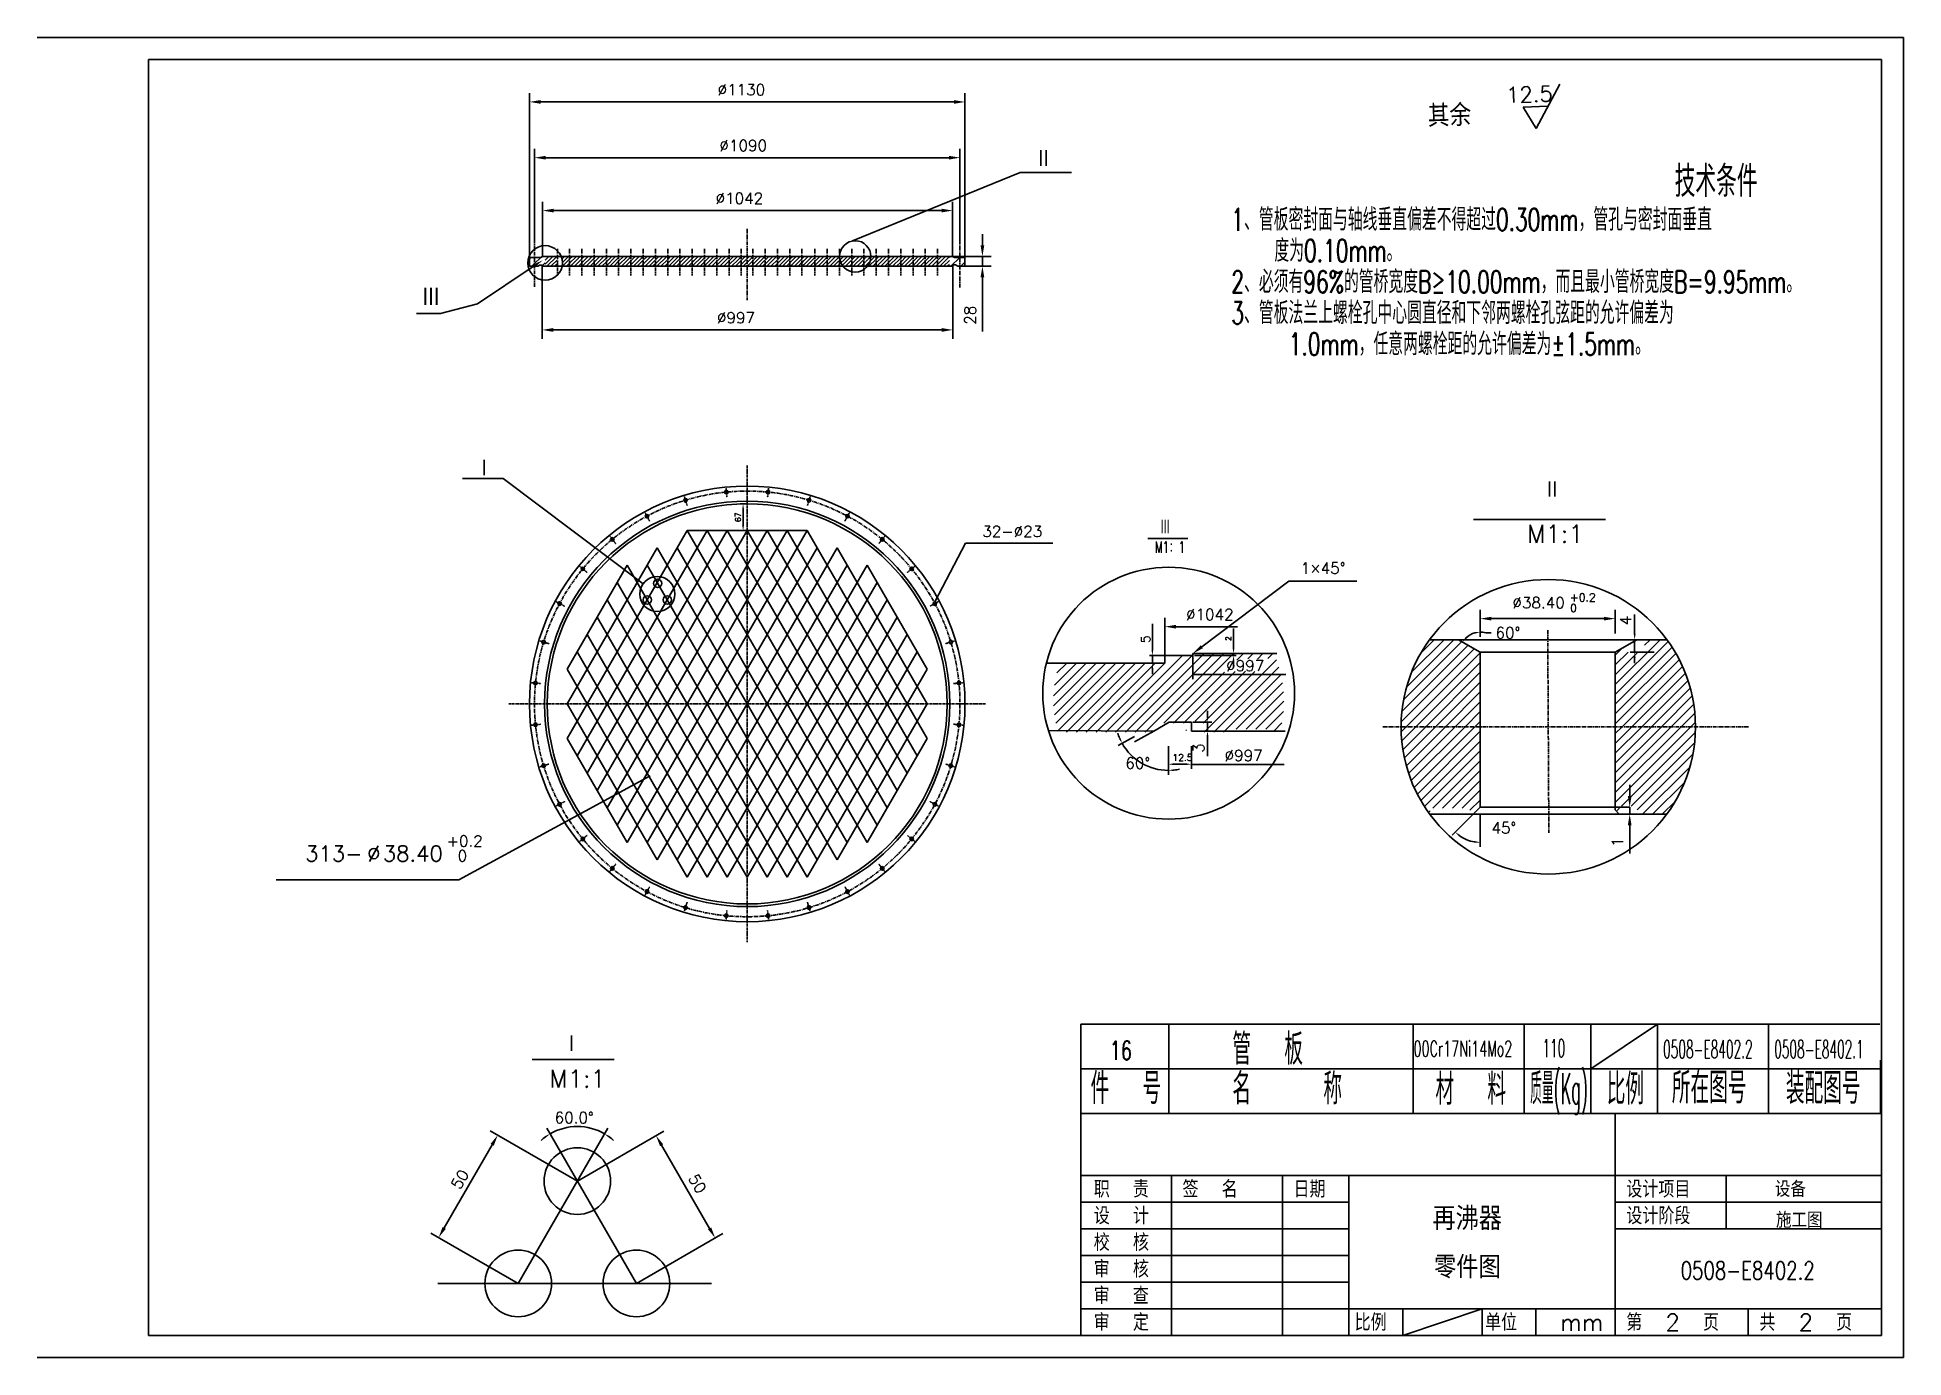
# Model space of a CAD drawing. Header units: millimetres. Extents: x 4178 to 18518, y 3515 to 11925.
# Drawn here: x 10118 to 18518, y 3515 to 9455 of the extents above; entities that cross this region are included whole.
import ezdxf
from ezdxf.enums import TextEntityAlignment as Align

# ---------------------------------------------------------------- set-up
doc = ezdxf.new("R2010")
doc.units = ezdxf.units.MM
doc.linetypes.add('CENTER', pattern=[2, 1.25, -0.25, 0.25, -0.25])
for name, color, linetype in [('1', 2, 'Continuous'), ('1轮廓实线层', 1, 'Continuous'), ('2', 1, 'Continuous'), ('2细线层', 2, 'Continuous'), ('3中心线层', 3, 'CENTER'), ('5剖面线层', 2, 'Continuous'), ('6文字层', 2, 'Continuous'), ('7标注层', 4, 'Continuous'), ('8符号标注层', 2, 'Continuous'), ('TEXT', 2, 'Continuous'), ('中心线', 3, 'CENTER'), ('图框层', 1, 'Continuous'), ('粗实线', 1, 'Continuous')]:
    doc.layers.add(name, color=color, linetype=linetype)
doc.styles.add('HZ', font='romans', dxfattribs={"width": 0.75, "bigfont": 'HZ'})
doc.styles.add('HZTXT', font='txt', dxfattribs={"width": 0.75, "bigfont": 'HZTXT'})
doc.styles.add('PC_TEXTSTYLE', font='txt.shx', dxfattribs={"bigfont": 'hzfs.shx'})
doc.styles.get("Standard").update_dxf_attribs({"font": 'txt', "bigfont": 'gbcbig.shx'})

msp = doc.modelspace()

# ---------------------------------------------------------------- texts
msp.add_text('67', height=25, rotation=90).set_placement((13283.8, 7274.1, 0))
for s, height, style, width, p in [('管  板', 140, 'HZTXT', 0.6, (15496.5, 4832.2)), ('00Cr17Ni14Mo2', 70, 'HZ', 0.6, (16311.8, 4869.9)), ('110', 80, 'HZ', 0.5, (16891.7, 4867)), ('0508-E8402.2', 80, 'HZ', 0.5, (17435.1, 4862.5)), ('0508-E8402.1', 80, 'HZ', 0.5, (17935.1, 4862.5)), ('件  号', 140, 'HZTXT', 0.6, (14858, 4655.9)), ('名    称 ', 140, 'HZTXT', 0.6, (15496.5, 4653.9)), ('材  料', 140, 'HZTXT', 0.6, (16410.3, 4651.9)), ('比例', 140, 'HZTXT', 0.6, (17181.4, 4652.8)), ('所在图号', 140, 'HZTXT', 0.6, (17474.3, 4658.4)), ('装配图号', 140, 'HZTXT', 0.6, (17987.6, 4656.5))]:
    msp.add_text(s, height=height, dxfattribs=dict(style=style, width=width)).set_placement(p)
at = {"style": 'HZTXT', "width": 0.352622}
msp.add_text('质量(Kg)', height=140, dxfattribs=at).set_placement((16836.7, 4654.7), (17096.7, 4654.7), align=Align.FIT)
at = {"style": 'HZTXT', "width": 0.7}
msp.add_attdef('16', text='', height=84, dxfattribs=at).set_placement((14994.1, 4854.9), align=Align.CENTER)
at = {"layer": '6文字层', "ltscale": 7, "style": 'PC_TEXTSTYLE', "width": 0.667}
msp.add_text('                    技术条件', height=140, dxfattribs=at).set_placement((16768.9, 8694.8, 0), align=Align.BOTTOM_CENTER)
for s, p in [('1、管板密封面与轴线垂直偏差不得超过0.30mm，管孔与密封面垂直', (15491.7, 8554.8, 0)), ('   度为0.10mm。', (15491.7, 8414.8, 0)), ('2、必须有96%的管桥宽度B≥10.00mm，而且最小管桥宽度B=9.95mm。', (15491.7, 8274.8, 0)), ('3、管板法兰上螺栓孔中心圆直径和下邻两螺栓孔弦距的允许偏差为', (15491.7, 8134.8, 0)), ('    1.0mm，任意两螺栓距的允许偏差为±1.5mm。', (15491.7, 7994.8, 0))]:
    msp.add_text(s, height=100, dxfattribs=at).set_placement(p, align=Align.BOTTOM_LEFT)
at = {"layer": '7标注层', "color": 3, "style": 'PC_TEXTSTYLE'}
for s, height, p in [('∅1130', 50, (13179.6, 9194, 0)), ('∅1090', 50, (13187.9, 8943.2, 0)), ('II', 70, (14622, 8876.9, 0)), ('∅1042', 50, (13170.5, 8705.3, 0)), ('∅997', 50, (13176.5, 8168.3, 0)), ('I', 70, (12117.5, 7484.2, 0)), ('32-∅23', 50, (14370.8, 7206.9, 0)), ('∅38.40', 50, (16756.8, 6886.1, 0)), (' 0', 35.72, (16984.5, 6869.4, 0)), ('+0.2', 35.72, (17015.5, 6917, 0)), ('∅1042', 50, (15287.6, 6833.1, 0)), ('∅997', 50, (15468.2, 6602.7, 0)), ('12.5', 30, (15227, 6199.5, 0)), ('∅997', 50, (15461.3, 6198.5, 0))]:
    msp.add_text(s, height=height, dxfattribs=at).set_placement(p)
at = {"layer": '7标注层', "style": 'PC_TEXTSTYLE'}
for s, height, rotation, p in [('其余', 98, 1.74715, (16377, 9051.3, 0)), ('12.5', 70, 1.74715, (16729.5, 9160.1, 0)), ('28', 50, 90, (14341.4, 8161.4, 0))]:
    msp.add_text(s, height=height, rotation=rotation, dxfattribs=at).set_placement(p)
for s, height, p in [('Ⅲ', 87.5, (11845.9, 8242.5, 0)), ('Ⅱ', 80, (16895.5, 7379.8, 0)), ('M1:1', 80, (16823.6, 7181, 0)), ('1×45°', 50, (15803.9, 7041.5, 0)), ('60°', 50, (16680.8, 6750.6, 0)), ('60°', 50, (15014.7, 6164.3, 0)), ('45°', 50, (16662.7, 5873, 0)), ('313-', 70, (11322.8, 5747.3, 0)), ('∅', 70, (11602.8, 5747.3, 0)), ('38.40', 70, (11672.8, 5747.3, 0)), ('+0.2', 50, (11959.6, 5813.8, 0)), ('0', 50, (12009.6, 5747.3, 0)), ('Ⅰ', 80, (12482.4, 4886.5, 0)), ('M1:1', 80, (12422.5, 4729.4, 0)), ('60.0°', 50, (12446, 4569.4, 0))]:
    msp.add_text(s, height=height, dxfattribs=at).set_placement(p)
at = {"layer": '7标注层', "ltscale": 7, "style": 'PC_TEXTSTYLE', "width": 0.667}
for s, height, p in [('Ⅲ', 70, (15170.1, 7216.4, 0)), ('M1：1', 50, (15147.9, 7135.8, 0))]:
    msp.add_text(s, height=height, dxfattribs=at).set_placement(p)
at = {"layer": '7标注层', "color": 3, "style": 'PC_TEXTSTYLE'}
for s, rotation, p in [('4', 90, (17292, 6809.8, 0)), ('3', 90, (15369.3, 6235.6, 0)), ('1', 90, (17254.6, 5812.5, 0)), ('50', 60, (12020.1, 4267.3, 0)), ('50', 300, (13045.9, 4322.1, 0))]:
    msp.add_text(s, height=50, rotation=rotation, dxfattribs=at).set_placement(p)
at = {"layer": '7标注层'}
for s, height, p in [('5', 40, (15125.9, 6730.1, 0)), ('2', 25, (15491.2, 6739.1, 0))]:
    msp.add_text(s, height=height, rotation=90, dxfattribs=at).set_placement(p)
at = {"layer": 'TEXT'}
for s, height, style, p in [('职  责', 75.9, 'HZ', (14872.5, 4234.6)), ('签  名', 75.9, 'HZ', (15271.9, 4234.6)), ('日期', 75.9, 'HZ', (15771.3, 4234.6)), ('设计项目', 75.9, 'HZ', (17269.3, 4234.6)), ('设备', 69.91, 'HZTXT', (17937.9, 4237.8)), ('再沸器', 104, 'HZTXT', (16397.4, 4088.7)), ('设  计', 75.9, 'HZ', (14872.5, 4114.8)), ('设计阶段', 75.9, 'HZ', (17269.3, 4114.8)), ('施工图', 69.91, 'HZTXT', (17943, 4098.5)), ('校  核', 75.9, 'HZ', (14872.5, 3995)), ('审  核', 75.9, 'HZ', (14872.5, 3875.1)), ('零件图', 99.87, 'HZTXT', (16404.4, 3872)), ('审  查', 75.9, 'HZ', (14872.5, 3755.3)), ('审  定', 75.9, 'HZ', (14872.5, 3635.4)), ('比例', 75.9, 'HZ', (16046.7, 3635.4)), ('单位', 75.9, 'HZ', (16633.8, 3635.4)), ('第  2  页  ', 75.9, 'HZ', (17269.3, 3635.4)), ('共  2  页', 75.9, 'HZ', (17868.5, 3635.4)), ('mm', 75.9, 'HZ', (16971.8, 3635.4))]:
    msp.add_text(s, height=height, dxfattribs=dict(at, style=style)).set_placement(p)
at = {"layer": 'TEXT', "style": 'HZTXT', "width": 0.75}
msp.add_text('0508-E8402.2', height=79.893, dxfattribs=at).set_placement((17513.9, 3866.8))

# ---------------------------------------------------------------- linework, layer by layer
for p, q in [((13306.7, 7355.8, 0), (13281.7, 7355.8, 0)), ((13294.2, 7330.8, 0), (13294.2, 7260.3, 0)), ((13042.9, 7235.3, 0), (12997.9, 7157.3, 0)), ((13087.9, 7157.3, 0), (13042.9, 7235.3, 0)), ((13042.9, 7235.3, 0), (13582.9, 7235.3, 0)), ((13132.9, 7235.3, 0), (13087.9, 7157.3, 0)), ((13177.9, 7157.3, 0), (13132.9, 7235.3, 0)), ((13222.9, 7235.3, 0), (13177.9, 7157.3, 0)), ((13267.9, 7157.3, 0), (13222.9, 7235.3, 0)), ((13312.9, 7235.3, 0), (13267.9, 7157.3, 0)), ((13306.7, 7235.3, 0), (13281.7, 7235.3, 0)), ((13312.9, 7235.3, 0), (13357.9, 7157.3, 0)), ((13357.9, 7157.3, 0), (13402.9, 7235.3, 0)), ((13402.9, 7235.3, 0), (13447.9, 7157.3, 0)), ((13447.9, 7157.3, 0), (13492.9, 7235.3, 0)), ((13492.9, 7235.3, 0), (13537.9, 7157.3, 0)), ((13537.9, 7157.3, 0), (13582.9, 7235.3, 0)), ((13582.9, 7235.3, 0), (13627.9, 7157.3, 0)), ((12907.9, 7157.3, 0), (12862.9, 7079.4, 0)), ((12952.9, 7079.4, 0), (12907.9, 7157.3, 0)), ((12997.9, 7157.3, 0), (12952.9, 7079.4, 0)), ((13042.9, 7079.4, 0), (12997.9, 7157.3, 0)), ((13042.9, 7079.4, 0), (13087.9, 7157.3, 0)), ((13132.9, 7079.4, 0), (13087.9, 7157.3, 0)), ((13132.9, 7079.4, 0), (13177.9, 7157.3, 0)), ((13222.9, 7079.4, 0), (13177.9, 7157.3, 0)), ((13222.9, 7079.4, 0), (13267.9, 7157.3, 0)), ((13312.9, 7079.4, 0), (13267.9, 7157.3, 0)), ((13312.9, 7079.4, 0), (13357.9, 7157.3, 0)), ((13402.9, 7079.4, 0), (13357.9, 7157.3, 0)), ((13402.9, 7079.4, 0), (13447.9, 7157.3, 0)), ((13492.9, 7079.4, 0), (13447.9, 7157.3, 0)), ((13492.9, 7079.4, 0), (13537.9, 7157.3, 0)), ((13582.9, 7079.4, 0), (13537.9, 7157.3, 0)), ((13582.9, 7079.4, 0), (13627.9, 7157.3, 0)), ((13627.9, 7157.3, 0), (13672.9, 7079.4, 0)), ((13672.9, 7079.4, 0), (13717.9, 7157.3, 0)), ((13717.9, 7157.3, 0), (13762.9, 7079.4, 0)), ((12772.9, 7079.4, 0), (12727.9, 7001.4, 0)), ((12817.9, 7001.4, 0), (12772.9, 7079.4, 0)), ((12862.9, 7079.4, 0), (12817.9, 7001.4, 0)), ((12907.9, 7001.4, 0), (12862.9, 7079.4, 0)), ((12952.9, 7079.4, 0), (12907.9, 7001.4, 0)), ((12997.9, 7001.4, 0), (12952.9, 7079.4, 0)), ((12997.9, 7001.4, 0), (13042.9, 7079.4, 0)), ((13087.9, 7001.4, 0), (13042.9, 7079.4, 0)), ((13087.9, 7001.4, 0), (13132.9, 7079.4, 0)), ((13177.9, 7001.4, 0), (13132.9, 7079.4, 0)), ((13177.9, 7001.4, 0), (13222.9, 7079.4, 0)), ((13267.9, 7001.4, 0), (13222.9, 7079.4, 0)), ((13267.9, 7001.4, 0), (13312.9, 7079.4, 0)), ((13357.9, 7001.4, 0), (13312.9, 7079.4, 0)), ((13357.9, 7001.4, 0), (13402.9, 7079.4, 0)), ((13447.9, 7001.4, 0), (13402.9, 7079.4, 0)), ((13447.9, 7001.4, 0), (13492.9, 7079.4, 0)), ((13537.9, 7001.4, 0), (13492.9, 7079.4, 0)), ((13537.9, 7001.4, 0), (13582.9, 7079.4, 0)), ((13627.9, 7001.4, 0), (13582.9, 7079.4, 0)), ((13627.9, 7001.4, 0), (13672.9, 7079.4, 0)), ((13672.9, 7079.4, 0), (13717.9, 7001.4, 0)), ((13717.9, 7001.4, 0), (13762.9, 7079.4, 0)), ((13762.9, 7079.4, 0), (13807.9, 7001.4, 0)), ((13807.9, 7001.4, 0), (13852.9, 7079.4, 0)), ((13852.9, 7079.4, 0), (13897.9, 7001.4, 0)), ((12727.9, 7001.4, 0), (12682.9, 6923.5, 0)), ((12772.9, 6923.5, 0), (12727.9, 7001.4, 0)), ((12817.9, 7001.4, 0), (12772.9, 6923.5, 0)), ((12862.9, 6923.5, 0), (12817.9, 7001.4, 0)), ((12907.9, 7001.4, 0), (12862.9, 6923.5, 0)), ((12952.9, 6923.5, 0), (12907.9, 7001.4, 0)), ((12997.9, 7001.4, 0), (12952.9, 6923.5, 0)), ((13042.9, 6923.5, 0), (12997.9, 7001.4, 0)), ((13042.9, 6923.5, 0), (13087.9, 7001.4, 0)), ((13132.9, 6923.5, 0), (13087.9, 7001.4, 0)), ((13132.9, 6923.5, 0), (13177.9, 7001.4, 0)), ((13222.9, 6923.5, 0), (13177.9, 7001.4, 0)), ((13222.9, 6923.5, 0), (13267.9, 7001.4, 0)), ((13312.9, 6923.5, 0), (13267.9, 7001.4, 0)), ((13312.9, 6923.5, 0), (13357.9, 7001.4, 0)), ((13402.9, 6923.5, 0), (13357.9, 7001.4, 0)), ((13402.9, 6923.5, 0), (13447.9, 7001.4, 0)), ((13492.9, 6923.5, 0), (13447.9, 7001.4, 0)), ((13492.9, 6923.5, 0), (13537.9, 7001.4, 0)), ((13582.9, 6923.5, 0), (13537.9, 7001.4, 0)), ((13582.9, 6923.5, 0), (13627.9, 7001.4, 0)), ((13627.9, 7001.4, 0), (13672.9, 6923.5, 0)), ((13672.9, 6923.5, 0), (13717.9, 7001.4, 0)), ((13717.9, 7001.4, 0), (13762.9, 6923.5, 0)), ((13762.9, 6923.5, 0), (13807.9, 7001.4, 0)), ((13807.9, 7001.4, 0), (13852.9, 6923.5, 0)), ((13852.9, 6923.5, 0), (13897.9, 7001.4, 0)), ((13897.9, 7001.4, 0), (13942.9, 6923.5, 0)), ((12682.9, 6923.5, 0), (12637.9, 6845.6, 0)), ((12727.9, 6845.6, 0), (12682.9, 6923.5, 0)), ((12772.9, 6923.5, 0), (12727.9, 6845.6, 0)), ((12817.9, 6845.6, 0), (12772.9, 6923.5, 0)), ((12862.9, 6923.5, 0), (12817.9, 6845.6, 0)), ((12907.9, 6845.6, 0), (12862.9, 6923.5, 0)), ((12952.9, 6923.5, 0), (12907.9, 6845.6, 0)), ((12997.9, 6845.6, 0), (12952.9, 6923.5, 0)), ((13042.9, 6923.5, 0), (12997.9, 6845.6, 0)), ((13087.9, 6845.6, 0), (13042.9, 6923.5, 0)), ((13087.9, 6845.6, 0), (13132.9, 6923.5, 0)), ((13177.9, 6845.6, 0), (13132.9, 6923.5, 0)), ((13177.9, 6845.6, 0), (13222.9, 6923.5, 0)), ((13267.9, 6845.6, 0), (13222.9, 6923.5, 0)), ((13267.9, 6845.6, 0), (13312.9, 6923.5, 0)), ((13357.9, 6845.6, 0), (13312.9, 6923.5, 0)), ((13357.9, 6845.6, 0), (13402.9, 6923.5, 0)), ((13447.9, 6845.6, 0), (13402.9, 6923.5, 0)), ((13447.9, 6845.6, 0), (13492.9, 6923.5, 0)), ((13537.9, 6845.6, 0), (13492.9, 6923.5, 0)), ((13537.9, 6845.6, 0), (13582.9, 6923.5, 0)), ((13582.9, 6923.5, 0), (13627.9, 6845.6, 0)), ((13627.9, 6845.6, 0), (13672.9, 6923.5, 0)), ((13672.9, 6923.5, 0), (13717.9, 6845.6, 0)), ((13717.9, 6845.6, 0), (13762.9, 6923.5, 0)), ((13762.9, 6923.5, 0), (13807.9, 6845.6, 0)), ((13807.9, 6845.6, 0), (13852.9, 6923.5, 0)), ((13852.9, 6923.5, 0), (13897.9, 6845.6, 0)), ((13897.9, 6845.6, 0), (13942.9, 6923.5, 0)), ((13942.9, 6923.5, 0), (13987.9, 6845.6, 0)), ((12637.9, 6845.6, 0), (12592.9, 6767.6, 0)), ((12682.9, 6767.6, 0), (12637.9, 6845.6, 0)), ((12727.9, 6845.6, 0), (12682.9, 6767.6, 0)), ((12772.9, 6767.6, 0), (12727.9, 6845.6, 0)), ((12817.9, 6845.6, 0), (12772.9, 6767.6, 0)), ((12862.9, 6767.6, 0), (12817.9, 6845.6, 0)), ((12907.9, 6845.6, 0), (12862.9, 6767.6, 0)), ((12952.9, 6767.6, 0), (12907.9, 6845.6, 0)), ((12997.9, 6845.6, 0), (12952.9, 6767.6, 0)), ((13042.9, 6767.6, 0), (12997.9, 6845.6, 0)), ((13087.9, 6845.6, 0), (13042.9, 6767.6, 0)), ((13132.9, 6767.6, 0), (13087.9, 6845.6, 0)), ((13132.9, 6767.6, 0), (13177.9, 6845.6, 0)), ((13222.9, 6767.6, 0), (13177.9, 6845.6, 0)), ((13222.9, 6767.6, 0), (13267.9, 6845.6, 0)), ((13312.9, 6767.6, 0), (13267.9, 6845.6, 0)), ((13312.9, 6767.6, 0), (13357.9, 6845.6, 0)), ((13402.9, 6767.6, 0), (13357.9, 6845.6, 0)), ((13402.9, 6767.6, 0), (13447.9, 6845.6, 0)), ((13492.9, 6767.6, 0), (13447.9, 6845.6, 0)), ((13492.9, 6767.6, 0), (13537.9, 6845.6, 0)), ((13537.9, 6845.6, 0), (13582.9, 6767.6, 0)), ((13582.9, 6767.6, 0), (13627.9, 6845.6, 0)), ((13627.9, 6845.6, 0), (13672.9, 6767.6, 0)), ((13672.9, 6767.6, 0), (13717.9, 6845.6, 0)), ((13717.9, 6845.6, 0), (13762.9, 6767.6, 0)), ((13762.9, 6767.6, 0), (13807.9, 6845.6, 0)), ((13807.9, 6845.6, 0), (13852.9, 6767.6, 0)), ((13852.9, 6767.6, 0), (13897.9, 6845.6, 0)), ((13897.9, 6845.6, 0), (13942.9, 6767.6, 0)), ((13942.9, 6767.6, 0), (13987.9, 6845.6, 0)), ((13987.9, 6845.6, 0), (14032.9, 6767.6, 0)), ((12592.9, 6767.6, 0), (12547.9, 6689.7, 0)), ((12637.9, 6689.7, 0), (12592.9, 6767.6, 0)), ((12682.9, 6767.6, 0), (12637.9, 6689.7, 0)), ((12727.9, 6689.7, 0), (12682.9, 6767.6, 0)), ((12772.9, 6767.6, 0), (12727.9, 6689.7, 0)), ((12817.9, 6689.7, 0), (12772.9, 6767.6, 0)), ((12862.9, 6767.6, 0), (12817.9, 6689.7, 0)), ((12907.9, 6689.7, 0), (12862.9, 6767.6, 0)), ((12952.9, 6767.6, 0), (12907.9, 6689.7, 0)), ((12997.9, 6689.7, 0), (12952.9, 6767.6, 0)), ((13042.9, 6767.6, 0), (12997.9, 6689.7, 0)), ((13087.9, 6689.7, 0), (13042.9, 6767.6, 0)), ((13132.9, 6767.6, 0), (13087.9, 6689.7, 0)), ((13177.9, 6689.7, 0), (13132.9, 6767.6, 0)), ((13177.9, 6689.7, 0), (13222.9, 6767.6, 0)), ((13267.9, 6689.7, 0), (13222.9, 6767.6, 0)), ((13267.9, 6689.7, 0), (13312.9, 6767.6, 0)), ((13357.9, 6689.7, 0), (13312.9, 6767.6, 0)), ((13357.9, 6689.7, 0), (13402.9, 6767.6, 0)), ((13447.9, 6689.7, 0), (13402.9, 6767.6, 0)), ((13447.9, 6689.7, 0), (13492.9, 6767.6, 0)), ((13492.9, 6767.6, 0), (13537.9, 6689.7, 0)), ((13537.9, 6689.7, 0), (13582.9, 6767.6, 0)), ((13582.9, 6767.6, 0), (13627.9, 6689.7, 0)), ((13627.9, 6689.7, 0), (13672.9, 6767.6, 0)), ((13672.9, 6767.6, 0), (13717.9, 6689.7, 0)), ((13717.9, 6689.7, 0), (13762.9, 6767.6, 0)), ((13762.9, 6767.6, 0), (13807.9, 6689.7, 0)), ((13807.9, 6689.7, 0), (13852.9, 6767.6, 0)), ((13852.9, 6767.6, 0), (13897.9, 6689.7, 0)), ((13897.9, 6689.7, 0), (13942.9, 6767.6, 0)), ((13942.9, 6767.6, 0), (13987.9, 6689.7, 0)), ((13987.9, 6689.7, 0), (14032.9, 6767.6, 0)), ((14032.9, 6767.6, 0), (14077.9, 6689.7, 0)), ((12547.9, 6689.7, 0), (12502.9, 6611.7, 0)), ((12592.9, 6611.7, 0), (12547.9, 6689.7, 0)), ((12637.9, 6689.7, 0), (12592.9, 6611.7, 0)), ((12682.9, 6611.7, 0), (12637.9, 6689.7, 0)), ((12727.9, 6689.7, 0), (12682.9, 6611.7, 0)), ((12772.9, 6611.7, 0), (12727.9, 6689.7, 0)), ((12817.9, 6689.7, 0), (12772.9, 6611.7, 0)), ((12862.9, 6611.7, 0), (12817.9, 6689.7, 0)), ((12907.9, 6689.7, 0), (12862.9, 6611.7, 0)), ((12952.9, 6611.7, 0), (12907.9, 6689.7, 0)), ((12997.9, 6689.7, 0), (12952.9, 6611.7, 0)), ((13042.9, 6611.7, 0), (12997.9, 6689.7, 0)), ((13087.9, 6689.7, 0), (13042.9, 6611.7, 0)), ((13132.9, 6611.7, 0), (13087.9, 6689.7, 0)), ((13177.9, 6689.7, 0), (13132.9, 6611.7, 0)), ((13222.9, 6611.7, 0), (13177.9, 6689.7, 0)), ((13222.9, 6611.7, 0), (13267.9, 6689.7, 0)), ((13312.9, 6611.7, 0), (13267.9, 6689.7, 0)), ((13312.9, 6611.7, 0), (13357.9, 6689.7, 0)), ((13402.9, 6611.7, 0), (13357.9, 6689.7, 0)), ((13402.9, 6611.7, 0), (13447.9, 6689.7, 0)), ((13447.9, 6689.7, 0), (13492.9, 6611.7, 0)), ((13492.9, 6611.7, 0), (13537.9, 6689.7, 0)), ((13537.9, 6689.7, 0), (13582.9, 6611.7, 0)), ((13582.9, 6611.7, 0), (13627.9, 6689.7, 0)), ((13627.9, 6689.7, 0), (13672.9, 6611.7, 0)), ((13672.9, 6611.7, 0), (13717.9, 6689.7, 0)), ((13717.9, 6689.7, 0), (13762.9, 6611.7, 0)), ((13762.9, 6611.7, 0), (13807.9, 6689.7, 0)), ((13807.9, 6689.7, 0), (13852.9, 6611.7, 0)), ((13852.9, 6611.7, 0), (13897.9, 6689.7, 0)), ((13897.9, 6689.7, 0), (13942.9, 6611.7, 0)), ((13942.9, 6611.7, 0), (13987.9, 6689.7, 0)), ((13987.9, 6689.7, 0), (14032.9, 6611.7, 0)), ((14032.9, 6611.7, 0), (14077.9, 6689.7, 0)), ((14077.9, 6689.7, 0), (14122.9, 6611.7, 0)), ((12547.9, 6533.8, 0), (12502.9, 6611.7, 0)), ((12592.9, 6611.7, 0), (12547.9, 6533.8, 0)), ((12637.9, 6533.8, 0), (12592.9, 6611.7, 0)), ((12682.9, 6611.7, 0), (12637.9, 6533.8, 0)), ((12727.9, 6533.8, 0), (12682.9, 6611.7, 0)), ((12772.9, 6611.7, 0), (12727.9, 6533.8, 0)), ((12817.9, 6533.8, 0), (12772.9, 6611.7, 0)), ((12862.9, 6611.7, 0), (12817.9, 6533.8, 0)), ((12907.9, 6533.8, 0), (12862.9, 6611.7, 0)), ((12952.9, 6611.7, 0), (12907.9, 6533.8, 0)), ((12997.9, 6533.8, 0), (12952.9, 6611.7, 0)), ((13042.9, 6611.7, 0), (12997.9, 6533.8, 0)), ((13087.9, 6533.8, 0), (13042.9, 6611.7, 0)), ((13132.9, 6611.7, 0), (13087.9, 6533.8, 0)), ((13177.9, 6533.8, 0), (13132.9, 6611.7, 0)), ((13222.9, 6611.7, 0), (13177.9, 6533.8, 0)), ((13267.9, 6533.8, 0), (13222.9, 6611.7, 0)), ((13267.9, 6533.8, 0), (13312.9, 6611.7, 0)), ((13357.9, 6533.8, 0), (13312.9, 6611.7, 0)), ((13357.9, 6533.8, 0), (13402.9, 6611.7, 0)), ((13402.9, 6611.7, 0), (13447.9, 6533.8, 0)), ((13447.9, 6533.8, 0), (13492.9, 6611.7, 0)), ((13492.9, 6611.7, 0), (13537.9, 6533.8, 0)), ((13537.9, 6533.8, 0), (13582.9, 6611.7, 0)), ((13582.9, 6611.7, 0), (13627.9, 6533.8, 0)), ((13627.9, 6533.8, 0), (13672.9, 6611.7, 0)), ((13672.9, 6611.7, 0), (13717.9, 6533.8, 0)), ((13717.9, 6533.8, 0), (13762.9, 6611.7, 0)), ((13762.9, 6611.7, 0), (13807.9, 6533.8, 0)), ((13807.9, 6533.8, 0), (13852.9, 6611.7, 0)), ((13852.9, 6611.7, 0), (13897.9, 6533.8, 0)), ((13897.9, 6533.8, 0), (13942.9, 6611.7, 0)), ((13942.9, 6611.7, 0), (13987.9, 6533.8, 0)), ((13987.9, 6533.8, 0), (14032.9, 6611.7, 0)), ((14032.9, 6611.7, 0), (14077.9, 6533.8, 0)), ((14077.9, 6533.8, 0), (14122.9, 6611.7, 0)), ((12547.9, 6533.8, 0), (12502.9, 6455.8, 0)), ((12592.9, 6455.8, 0), (12547.9, 6533.8, 0)), ((12637.9, 6533.8, 0), (12592.9, 6455.8, 0)), ((12682.9, 6455.8, 0), (12637.9, 6533.8, 0)), ((12727.9, 6533.8, 0), (12682.9, 6455.8, 0)), ((12772.9, 6455.8, 0), (12727.9, 6533.8, 0)), ((12817.9, 6533.8, 0), (12772.9, 6455.8, 0)), ((12862.9, 6455.8, 0), (12817.9, 6533.8, 0)), ((12907.9, 6533.8, 0), (12862.9, 6455.8, 0)), ((12952.9, 6455.8, 0), (12907.9, 6533.8, 0)), ((12997.9, 6533.8, 0), (12952.9, 6455.8, 0)), ((13042.9, 6455.8, 0), (12997.9, 6533.8, 0)), ((13087.9, 6533.8, 0), (13042.9, 6455.8, 0)), ((13132.9, 6455.8, 0), (13087.9, 6533.8, 0)), ((13177.9, 6533.8, 0), (13132.9, 6455.8, 0)), ((13222.9, 6455.8, 0), (13177.9, 6533.8, 0)), ((13267.9, 6533.8, 0), (13222.9, 6455.8, 0)), ((13312.9, 6455.8, 0), (13267.9, 6533.8, 0)), ((13267.9, 6533.8, 0), (13312.9, 6455.8, 0)), ((13312.9, 6455.8, 0), (13267.9, 6533.8, 0)), ((13312.9, 6455.8, 0), (13357.9, 6533.8, 0)), ((13357.9, 6533.8, 0), (13312.9, 6455.8, 0)), ((13312.9, 6455.8, 0), (13357.9, 6533.8, 0)), ((13357.9, 6533.8, 0), (13402.9, 6455.8, 0)), ((13402.9, 6455.8, 0), (13447.9, 6533.8, 0)), ((13447.9, 6533.8, 0), (13492.9, 6455.8, 0)), ((13492.9, 6455.8, 0), (13537.9, 6533.8, 0)), ((13537.9, 6533.8, 0), (13582.9, 6455.8, 0)), ((13582.9, 6455.8, 0), (13627.9, 6533.8, 0)), ((13627.9, 6533.8, 0), (13672.9, 6455.8, 0)), ((13672.9, 6455.8, 0), (13717.9, 6533.8, 0)), ((13717.9, 6533.8, 0), (13762.9, 6455.8, 0)), ((13762.9, 6455.8, 0), (13807.9, 6533.8, 0)), ((13807.9, 6533.8, 0), (13852.9, 6455.8, 0)), ((13852.9, 6455.8, 0), (13897.9, 6533.8, 0)), ((13897.9, 6533.8, 0), (13942.9, 6455.8, 0)), ((13942.9, 6455.8, 0), (13987.9, 6533.8, 0)), ((13987.9, 6533.8, 0), (14032.9, 6455.8, 0)), ((14032.9, 6455.8, 0), (14077.9, 6533.8, 0)), ((14077.9, 6533.8, 0), (14122.9, 6455.8, 0)), ((12547.9, 6377.9, 0), (12502.9, 6455.8, 0)), ((12592.9, 6455.8, 0), (12547.9, 6377.9, 0)), ((12637.9, 6377.9, 0), (12592.9, 6455.8, 0)), ((12682.9, 6455.8, 0), (12637.9, 6377.9, 0)), ((12727.9, 6377.9, 0), (12682.9, 6455.8, 0)), ((12772.9, 6455.8, 0), (12727.9, 6377.9, 0)), ((12817.9, 6377.9, 0), (12772.9, 6455.8, 0)), ((12862.9, 6455.8, 0), (12817.9, 6377.9, 0)), ((12907.9, 6377.9, 0), (12862.9, 6455.8, 0)), ((12952.9, 6455.8, 0), (12907.9, 6377.9, 0)), ((12997.9, 6377.9, 0), (12952.9, 6455.8, 0)), ((13042.9, 6455.8, 0), (12997.9, 6377.9, 0)), ((13087.9, 6377.9, 0), (13042.9, 6455.8, 0)), ((13132.9, 6455.8, 0), (13087.9, 6377.9, 0)), ((13177.9, 6377.9, 0), (13132.9, 6455.8, 0)), ((13222.9, 6455.8, 0), (13177.9, 6377.9, 0)), ((13267.9, 6377.9, 0), (13222.9, 6455.8, 0)), ((13312.9, 6455.8, 0), (13267.9, 6377.9, 0)), ((13267.9, 6377.9, 0), (13312.9, 6455.8, 0)), ((13312.9, 6455.8, 0), (13267.9, 6377.9, 0)), ((13312.9, 6455.8, 0), (13357.9, 6377.9, 0)), ((13357.9, 6377.9, 0), (13312.9, 6455.8, 0)), ((13312.9, 6455.8, 0), (13357.9, 6377.9, 0)), ((13357.9, 6377.9, 0), (13402.9, 6455.8, 0)), ((13402.9, 6455.8, 0), (13447.9, 6377.9, 0)), ((13447.9, 6377.9, 0), (13492.9, 6455.8, 0)), ((13492.9, 6455.8, 0), (13537.9, 6377.9, 0)), ((13537.9, 6377.9, 0), (13582.9, 6455.8, 0)), ((13582.9, 6455.8, 0), (13627.9, 6377.9, 0)), ((13627.9, 6377.9, 0), (13672.9, 6455.8, 0)), ((13672.9, 6455.8, 0), (13717.9, 6377.9, 0)), ((13717.9, 6377.9, 0), (13762.9, 6455.8, 0)), ((13762.9, 6455.8, 0), (13807.9, 6377.9, 0)), ((13807.9, 6377.9, 0), (13852.9, 6455.8, 0)), ((13852.9, 6455.8, 0), (13897.9, 6377.9, 0)), ((13897.9, 6377.9, 0), (13942.9, 6455.8, 0)), ((13942.9, 6455.8, 0), (13987.9, 6377.9, 0)), ((13987.9, 6377.9, 0), (14032.9, 6455.8, 0)), ((14032.9, 6455.8, 0), (14077.9, 6377.9, 0)), ((14077.9, 6377.9, 0), (14122.9, 6455.8, 0)), ((12547.9, 6377.9, 0), (12502.9, 6300, 0)), ((12592.9, 6300, 0), (12547.9, 6377.9, 0)), ((12637.9, 6377.9, 0), (12592.9, 6300, 0)), ((12682.9, 6300, 0), (12637.9, 6377.9, 0)), ((12727.9, 6377.9, 0), (12682.9, 6300, 0)), ((12772.9, 6300, 0), (12727.9, 6377.9, 0)), ((12817.9, 6377.9, 0), (12772.9, 6300, 0)), ((12862.9, 6300, 0), (12817.9, 6377.9, 0)), ((12907.9, 6377.9, 0), (12862.9, 6300, 0)), ((12952.9, 6300, 0), (12907.9, 6377.9, 0)), ((12997.9, 6377.9, 0), (12952.9, 6300, 0)), ((13042.9, 6300, 0), (12997.9, 6377.9, 0)), ((13087.9, 6377.9, 0), (13042.9, 6300, 0)), ((13132.9, 6300, 0), (13087.9, 6377.9, 0)), ((13177.9, 6377.9, 0), (13132.9, 6300, 0)), ((13222.9, 6300, 0), (13177.9, 6377.9, 0)), ((13267.9, 6377.9, 0), (13222.9, 6300, 0)), ((13267.9, 6377.9, 0), (13312.9, 6300, 0)), ((13357.9, 6377.9, 0), (13312.9, 6300, 0)), ((13357.9, 6377.9, 0), (13402.9, 6300, 0)), ((13402.9, 6300, 0), (13447.9, 6377.9, 0)), ((13447.9, 6377.9, 0), (13492.9, 6300, 0)), ((13492.9, 6300, 0), (13537.9, 6377.9, 0)), ((13537.9, 6377.9, 0), (13582.9, 6300, 0)), ((13582.9, 6300, 0), (13627.9, 6377.9, 0)), ((13627.9, 6377.9, 0), (13672.9, 6300, 0)), ((13672.9, 6300, 0), (13717.9, 6377.9, 0)), ((13717.9, 6377.9, 0), (13762.9, 6300, 0)), ((13762.9, 6300, 0), (13807.9, 6377.9, 0)), ((13807.9, 6377.9, 0), (13852.9, 6300, 0)), ((13852.9, 6300, 0), (13897.9, 6377.9, 0)), ((13897.9, 6377.9, 0), (13942.9, 6300, 0)), ((13942.9, 6300, 0), (13987.9, 6377.9, 0)), ((13987.9, 6377.9, 0), (14032.9, 6300, 0)), ((14032.9, 6300, 0), (14077.9, 6377.9, 0)), ((14077.9, 6377.9, 0), (14122.9, 6300, 0)), ((12547.9, 6222, 0), (12502.9, 6300, 0)), ((12592.9, 6300, 0), (12547.9, 6222, 0)), ((12592.9, 6144.1, 0), (12547.9, 6222, 0)), ((12637.9, 6222, 0), (12592.9, 6300, 0)), ((12637.9, 6222, 0), (12592.9, 6144.1, 0)), ((12682.9, 6300, 0), (12637.9, 6222, 0)), ((12682.9, 6144.1, 0), (12637.9, 6222, 0)), ((12727.9, 6222, 0), (12682.9, 6300, 0)), ((12727.9, 6222, 0), (12682.9, 6144.1, 0)), ((12772.9, 6300, 0), (12727.9, 6222, 0)), ((12772.9, 6144.1, 0), (12727.9, 6222, 0)), ((12817.9, 6222, 0), (12772.9, 6300, 0)), ((12817.9, 6222, 0), (12772.9, 6144.1, 0)), ((12862.9, 6300, 0), (12817.9, 6222, 0)), ((12862.9, 6144.1, 0), (12817.9, 6222, 0)), ((12907.9, 6222, 0), (12862.9, 6300, 0)), ((12907.9, 6222, 0), (12862.9, 6144.1, 0)), ((12952.9, 6300, 0), (12907.9, 6222, 0)), ((12952.9, 6144.1, 0), (12907.9, 6222, 0)), ((12997.9, 6222, 0), (12952.9, 6300, 0)), ((12997.9, 6222, 0), (12952.9, 6144.1, 0)), ((13042.9, 6300, 0), (12997.9, 6222, 0)), ((13042.9, 6144.1, 0), (12997.9, 6222, 0)), ((13087.9, 6222, 0), (13042.9, 6300, 0)), ((13087.9, 6222, 0), (13042.9, 6144.1, 0)), ((13132.9, 6300, 0), (13087.9, 6222, 0)), ((13132.9, 6144.1, 0), (13087.9, 6222, 0)), ((13177.9, 6222, 0), (13132.9, 6300, 0)), ((13177.9, 6222, 0), (13132.9, 6144.1, 0)), ((13222.9, 6300, 0), (13177.9, 6222, 0)), ((13177.9, 6222, 0), (13222.9, 6144.1, 0)), ((13222.9, 6300, 0), (13267.9, 6222, 0)), ((13267.9, 6222, 0), (13222.9, 6144.1, 0)), ((13312.9, 6300, 0), (13267.9, 6222, 0)), ((13267.9, 6222, 0), (13312.9, 6144.1, 0)), ((13312.9, 6300, 0), (13357.9, 6222, 0)), ((13357.9, 6222, 0), (13312.9, 6144.1, 0)), ((13402.9, 6300, 0), (13357.9, 6222, 0)), ((13357.9, 6222, 0), (13402.9, 6144.1, 0)), ((13402.9, 6300, 0), (13447.9, 6222, 0)), ((13447.9, 6222, 0), (13402.9, 6144.1, 0)), ((13447.9, 6222, 0), (13492.9, 6300, 0)), ((13447.9, 6222, 0), (13492.9, 6144.1, 0)), ((13492.9, 6300, 0), (13537.9, 6222, 0)), ((13492.9, 6144.1, 0), (13537.9, 6222, 0)), ((13537.9, 6222, 0), (13582.9, 6300, 0)), ((13537.9, 6222, 0), (13582.9, 6144.1, 0)), ((13582.9, 6300, 0), (13627.9, 6222, 0)), ((13582.9, 6144.1, 0), (13627.9, 6222, 0)), ((13627.9, 6222, 0), (13672.9, 6300, 0)), ((13627.9, 6222, 0), (13672.9, 6144.1, 0)), ((13672.9, 6300, 0), (13717.9, 6222, 0)), ((13672.9, 6144.1, 0), (13717.9, 6222, 0)), ((13717.9, 6222, 0), (13762.9, 6300, 0)), ((13717.9, 6222, 0), (13762.9, 6144.1, 0)), ((13762.9, 6300, 0), (13807.9, 6222, 0)), ((13762.9, 6144.1, 0), (13807.9, 6222, 0)), ((13807.9, 6222, 0), (13852.9, 6300, 0)), ((13807.9, 6222, 0), (13852.9, 6144.1, 0)), ((13852.9, 6300, 0), (13897.9, 6222, 0)), ((13852.9, 6144.1, 0), (13897.9, 6222, 0)), ((13897.9, 6222, 0), (13942.9, 6300, 0)), ((13897.9, 6222, 0), (13942.9, 6144.1, 0)), ((13942.9, 6300, 0), (13987.9, 6222, 0)), ((13942.9, 6144.1, 0), (13987.9, 6222, 0)), ((13987.9, 6222, 0), (14032.9, 6300, 0)), ((13987.9, 6222, 0), (14032.9, 6144.1, 0)), ((14032.9, 6300, 0), (14077.9, 6222, 0)), ((14032.9, 6144.1, 0), (14077.9, 6222, 0)), ((14077.9, 6222, 0), (14122.9, 6300, 0)), ((12637.9, 6066.1, 0), (12592.9, 6144.1, 0)), ((12682.9, 6144.1, 0), (12637.9, 6066.1, 0)), ((12727.9, 6066.1, 0), (12682.9, 6144.1, 0)), ((12772.9, 6144.1, 0), (12727.9, 6066.1, 0)), ((12817.9, 6066.1, 0), (12772.9, 6144.1, 0)), ((12862.9, 6144.1, 0), (12817.9, 6066.1, 0)), ((12907.9, 6066.1, 0), (12862.9, 6144.1, 0)), ((12952.9, 6144.1, 0), (12907.9, 6066.1, 0)), ((12997.9, 6066.1, 0), (12952.9, 6144.1, 0)), ((13042.9, 6144.1, 0), (12997.9, 6066.1, 0)), ((13087.9, 6066.1, 0), (13042.9, 6144.1, 0)), ((13132.9, 6144.1, 0), (13087.9, 6066.1, 0)), ((13132.9, 6144.1, 0), (13177.9, 6066.1, 0)), ((13222.9, 6144.1, 0), (13177.9, 6066.1, 0)), ((13222.9, 6144.1, 0), (13267.9, 6066.1, 0)), ((13312.9, 6144.1, 0), (13267.9, 6066.1, 0)), ((13312.9, 6144.1, 0), (13357.9, 6066.1, 0)), ((13402.9, 6144.1, 0), (13357.9, 6066.1, 0)), ((13402.9, 6144.1, 0), (13447.9, 6066.1, 0)), ((13492.9, 6144.1, 0), (13447.9, 6066.1, 0)), ((13492.9, 6144.1, 0), (13537.9, 6066.1, 0)), ((13537.9, 6066.1, 0), (13582.9, 6144.1, 0)), ((13582.9, 6144.1, 0), (13627.9, 6066.1, 0)), ((13627.9, 6066.1, 0), (13672.9, 6144.1, 0)), ((13672.9, 6144.1, 0), (13717.9, 6066.1, 0)), ((13717.9, 6066.1, 0), (13762.9, 6144.1, 0)), ((13762.9, 6144.1, 0), (13807.9, 6066.1, 0)), ((13807.9, 6066.1, 0), (13852.9, 6144.1, 0)), ((13852.9, 6144.1, 0), (13897.9, 6066.1, 0)), ((13897.9, 6066.1, 0), (13942.9, 6144.1, 0)), ((13942.9, 6144.1, 0), (13987.9, 6066.1, 0)), ((13987.9, 6066.1, 0), (14032.9, 6144.1, 0)), ((12682.9, 5988.2, 0), (12637.9, 6066.1, 0)), ((12727.9, 6066.1, 0), (12682.9, 5988.2, 0)), ((12772.9, 5988.2, 0), (12727.9, 6066.1, 0)), ((12817.9, 6066.1, 0), (12772.9, 5988.2, 0)), ((12862.9, 5988.2, 0), (12817.9, 6066.1, 0)), ((12907.9, 6066.1, 0), (12862.9, 5988.2, 0)), ((12952.9, 5988.2, 0), (12907.9, 6066.1, 0)), ((12997.9, 6066.1, 0), (12952.9, 5988.2, 0)), ((13042.9, 5988.2, 0), (12997.9, 6066.1, 0)), ((13087.9, 6066.1, 0), (13042.9, 5988.2, 0)), ((13087.9, 6066.1, 0), (13132.9, 5988.2, 0)), ((13177.9, 6066.1, 0), (13132.9, 5988.2, 0)), ((13177.9, 6066.1, 0), (13222.9, 5988.2, 0)), ((13267.9, 6066.1, 0), (13222.9, 5988.2, 0)), ((13267.9, 6066.1, 0), (13312.9, 5988.2, 0)), ((13357.9, 6066.1, 0), (13312.9, 5988.2, 0)), ((13357.9, 6066.1, 0), (13402.9, 5988.2, 0)), ((13447.9, 6066.1, 0), (13402.9, 5988.2, 0)), ((13447.9, 6066.1, 0), (13492.9, 5988.2, 0)), ((13537.9, 6066.1, 0), (13492.9, 5988.2, 0)), ((13537.9, 6066.1, 0), (13582.9, 5988.2, 0)), ((13582.9, 5988.2, 0), (13627.9, 6066.1, 0)), ((13627.9, 6066.1, 0), (13672.9, 5988.2, 0)), ((13672.9, 5988.2, 0), (13717.9, 6066.1, 0)), ((13717.9, 6066.1, 0), (13762.9, 5988.2, 0)), ((13762.9, 5988.2, 0), (13807.9, 6066.1, 0)), ((13807.9, 6066.1, 0), (13852.9, 5988.2, 0)), ((13852.9, 5988.2, 0), (13897.9, 6066.1, 0)), ((13897.9, 6066.1, 0), (13942.9, 5988.2, 0)), ((13942.9, 5988.2, 0), (13987.9, 6066.1, 0)), ((12727.9, 5910.3, 0), (12682.9, 5988.2, 0)), ((12772.9, 5988.2, 0), (12727.9, 5910.3, 0)), ((12817.9, 5910.3, 0), (12772.9, 5988.2, 0)), ((12862.9, 5988.2, 0), (12817.9, 5910.3, 0)), ((12907.9, 5910.3, 0), (12862.9, 5988.2, 0)), ((12952.9, 5988.2, 0), (12907.9, 5910.3, 0)), ((12997.9, 5910.3, 0), (12952.9, 5988.2, 0)), ((13042.9, 5988.2, 0), (12997.9, 5910.3, 0)), ((13042.9, 5988.2, 0), (13087.9, 5910.3, 0)), ((13132.9, 5988.2, 0), (13087.9, 5910.3, 0)), ((13132.9, 5988.2, 0), (13177.9, 5910.3, 0)), ((13222.9, 5988.2, 0), (13177.9, 5910.3, 0)), ((13222.9, 5988.2, 0), (13267.9, 5910.3, 0)), ((13312.9, 5988.2, 0), (13267.9, 5910.3, 0)), ((13312.9, 5988.2, 0), (13357.9, 5910.3, 0)), ((13402.9, 5988.2, 0), (13357.9, 5910.3, 0)), ((13402.9, 5988.2, 0), (13447.9, 5910.3, 0)), ((13492.9, 5988.2, 0), (13447.9, 5910.3, 0)), ((13492.9, 5988.2, 0), (13537.9, 5910.3, 0)), ((13582.9, 5988.2, 0), (13537.9, 5910.3, 0)), ((13582.9, 5988.2, 0), (13627.9, 5910.3, 0)), ((13627.9, 5910.3, 0), (13672.9, 5988.2, 0)), ((13672.9, 5988.2, 0), (13717.9, 5910.3, 0)), ((13717.9, 5910.3, 0), (13762.9, 5988.2, 0)), ((13762.9, 5988.2, 0), (13807.9, 5910.3, 0)), ((13807.9, 5910.3, 0), (13852.9, 5988.2, 0)), ((13852.9, 5988.2, 0), (13897.9, 5910.3, 0)), ((13897.9, 5910.3, 0), (13942.9, 5988.2, 0)), ((12772.9, 5832.3, 0), (12727.9, 5910.3, 0)), ((12817.9, 5910.3, 0), (12772.9, 5832.3, 0)), ((12862.9, 5832.3, 0), (12817.9, 5910.3, 0)), ((12907.9, 5910.3, 0), (12862.9, 5832.3, 0)), ((12952.9, 5832.3, 0), (12907.9, 5910.3, 0)), ((12997.9, 5910.3, 0), (12952.9, 5832.3, 0)), ((12997.9, 5910.3, 0), (13042.9, 5832.3, 0)), ((13087.9, 5910.3, 0), (13042.9, 5832.3, 0)), ((13087.9, 5910.3, 0), (13132.9, 5832.3, 0)), ((13177.9, 5910.3, 0), (13132.9, 5832.3, 0)), ((13177.9, 5910.3, 0), (13222.9, 5832.3, 0)), ((13267.9, 5910.3, 0), (13222.9, 5832.3, 0)), ((13267.9, 5910.3, 0), (13312.9, 5832.3, 0)), ((13357.9, 5910.3, 0), (13312.9, 5832.3, 0)), ((13357.9, 5910.3, 0), (13402.9, 5832.3, 0)), ((13447.9, 5910.3, 0), (13402.9, 5832.3, 0)), ((13447.9, 5910.3, 0), (13492.9, 5832.3, 0)), ((13537.9, 5910.3, 0), (13492.9, 5832.3, 0)), ((13537.9, 5910.3, 0), (13582.9, 5832.3, 0)), ((13627.9, 5910.3, 0), (13582.9, 5832.3, 0)), ((13627.9, 5910.3, 0), (13672.9, 5832.3, 0)), ((13672.9, 5832.3, 0), (13717.9, 5910.3, 0)), ((13717.9, 5910.3, 0), (13762.9, 5832.3, 0)), ((13762.9, 5832.3, 0), (13807.9, 5910.3, 0)), ((13807.9, 5910.3, 0), (13852.9, 5832.3, 0)), ((13852.9, 5832.3, 0), (13897.9, 5910.3, 0)), ((12907.9, 5754.4, 0), (12862.9, 5832.3, 0)), ((12952.9, 5832.3, 0), (12907.9, 5754.4, 0)), ((12997.9, 5754.4, 0), (12952.9, 5832.3, 0)), ((13042.9, 5832.3, 0), (12997.9, 5754.4, 0)), ((13042.9, 5832.3, 0), (13087.9, 5754.4, 0)), ((13132.9, 5832.3, 0), (13087.9, 5754.4, 0)), ((13132.9, 5832.3, 0), (13177.9, 5754.4, 0)), ((13222.9, 5832.3, 0), (13177.9, 5754.4, 0)), ((13222.9, 5832.3, 0), (13267.9, 5754.4, 0)), ((13312.9, 5832.3, 0), (13267.9, 5754.4, 0)), ((13312.9, 5832.3, 0), (13357.9, 5754.4, 0)), ((13402.9, 5832.3, 0), (13357.9, 5754.4, 0)), ((13402.9, 5832.3, 0), (13447.9, 5754.4, 0)), ((13492.9, 5832.3, 0), (13447.9, 5754.4, 0)), ((13492.9, 5832.3, 0), (13537.9, 5754.4, 0)), ((13582.9, 5832.3, 0), (13537.9, 5754.4, 0)), ((13582.9, 5832.3, 0), (13627.9, 5754.4, 0)), ((13627.9, 5754.4, 0), (13672.9, 5832.3, 0)), ((13672.9, 5832.3, 0), (13717.9, 5754.4, 0)), ((13717.9, 5754.4, 0), (13762.9, 5832.3, 0)), ((13042.9, 5676.4, 0), (12997.9, 5754.4, 0)), ((13087.9, 5754.4, 0), (13042.9, 5676.4, 0)), ((13132.9, 5676.4, 0), (13087.9, 5754.4, 0)), ((13177.9, 5754.4, 0), (13132.9, 5676.4, 0)), ((13222.9, 5676.4, 0), (13177.9, 5754.4, 0)), ((13267.9, 5754.4, 0), (13222.9, 5676.4, 0)), ((13312.9, 5676.4, 0), (13267.9, 5754.4, 0)), ((13312.9, 5676.4, 0), (13357.9, 5754.4, 0)), ((13357.9, 5754.4, 0), (13402.9, 5676.4, 0)), ((13402.9, 5676.4, 0), (13447.9, 5754.4, 0)), ((13447.9, 5754.4, 0), (13492.9, 5676.4, 0)), ((13492.9, 5676.4, 0), (13537.9, 5754.4, 0)), ((13537.9, 5754.4, 0), (13582.9, 5676.4, 0)), ((13582.9, 5676.4, 0), (13627.9, 5754.4, 0)), ((14813.7, 5014.6), (18409.7, 5014.6)), ((15210.1, 4614.6), (15210.1, 5014.6)), ((16310.1, 4614.6), (16310.1, 5014.6)), ((16810.1, 4614.6), (16810.1, 5014.6)), ((17110.1, 5014.6), (17110.1, 4614.6)), ((17110.1, 4814.6), (17410.1, 5014.6)), ((17410.1, 4614.6), (17410.1, 5014.6)), ((17910.1, 5014.6), (17910.1, 4614.6)), ((18409.7, 4814.6), (14813.7, 4814.6))]:
    msp.add_line(p, q)
for points in [[(13290, 7330.8, 0), (13298.4, 7330.8, 0), (13294.2, 7355.8, 0)], [(13290, 7260.3, 0), (13298.4, 7260.3, 0), (13294.2, 7235.3, 0)]]:
    msp.add_solid(points)
at = {"layer": '1'}
for p, q in [((17219.3, 3614.6), (17219.3, 4613.3)), ((14813.7, 4333.7), (18417.7, 4333.7)), ((15222, 3614.6), (15222, 4333.7)), ((15721.3, 3614.6), (15721.3, 4333.7)), ((16020.9, 3614.6), (16020.9, 4333.7)), ((17718.7, 4094), (17718.7, 4333.7)), ((14813.7, 4213.8), (16020.9, 4213.8)), ((17219.3, 4213.8), (18417.7, 4213.8)), ((14813.7, 4094), (16020.9, 4094)), ((17219.3, 4094), (18417.7, 4094)), ((14813.7, 3974.1), (16020.9, 3974.1)), ((14813.7, 3854.3), (16020.9, 3854.3)), ((14813.7, 3734.5), (18417.7, 3734.5)), ((16263, 3614.6), (16620.1, 3734.5)), ((16263, 3614.6), (16263, 3734.5)), ((16620.1, 3614.6), (16620.1, 3734.5)), ((16862.2, 3614.6), (16862.2, 3734.5)), ((17818.5, 3614.6), (17818.5, 3734.5)), ((14813.7, 3614.6), (18417.7, 3614.6))]:
    msp.add_line(p, q, dxfattribs=at)
at = {"layer": '1轮廓实线层', "color": 4, "ltscale": 14}
for p, q in [((12332.9, 8459.4, 0), (12338.3, 8464.8, 0)), ((12343.2, 8424.8, 0), (12355.4, 8437, 0)), ((12355.4, 8437, 0), (12383.2, 8464.8, 0)), ((12388.1, 8424.8, 0), (12402.9, 8439.6, 0))]:
    msp.add_line(p, q, dxfattribs=at)
at = {"layer": '1轮廓实线层', "ltscale": 14}
for p, q in [((12332.9, 8464.8, 0), (12383.3, 8464.8, 0)), ((12332.9, 8424.8, 0), (12332.9, 8464.8, 0)), ((12332.9, 8424.8, 0), (12372.1, 8424.8, 0)), ((12391.4, 8468.8, 0), (12383.3, 8464.8, 0)), ((12389.6, 8424.8, 0), (13721.5, 8424.8, 0)), ((12391.4, 8468.8, 0), (13708.7, 8468.8, 0)), ((13707.7, 8468.8, 0), (14237.3, 8468.8, 0)), ((13721.5, 8424.8, 0), (14238.4, 8424.8, 0)), ((14237.3, 8468.8, 0), (14245.4, 8464.8, 0)), ((14245.4, 8464.8, 0), (14292.9, 8464.8, 0)), ((14256.2, 8464.8, 0), (14256.2, 8464.8, 0)), ((14261.4, 8424.8, 0), (14292.9, 8424.8, 0)), ((14292.9, 8424.8, 0), (14292.9, 8464.8, 0)), ((16384.1, 6744.8, 0), (17452.2, 6744.8, 0)), ((16514.6, 6744.8, 0), (16611.8, 6688.6, 0)), ((17316.9, 6744.8, 0), (17219.7, 6688.6, 0)), ((17316.9, 6744.8, 0), (17219.7, 6688.6, 0)), ((16611.7, 6688.7, 0), (16611.7, 5991.3, 0)), ((16611.8, 6688.6, 0), (17219.7, 6688.6, 0)), ((17219.7, 6688.6, 0), (17219.7, 5978.5, 0)), ((16611.7, 5991.3, 0), (17219.7, 5991.3, 0)), ((16385.3, 5959.1, 0), (17451, 5959.1, 0))]:
    msp.add_line(p, q, dxfattribs=at)
at = {"layer": '1轮廓实线层', "ltscale": 7}
for p, q in [((12378.5, 8430.2, 0), (12372.1, 8424.8, 0)), ((12389.6, 8430.2, 0), (12378.5, 8430.2, 0)), ((14238.4, 8430.7, 0), (14250.9, 8430.7, 0)), ((14238.4, 8430.7, 0), (14238.4, 8424.8, 0)), ((14250.9, 8430.7, 0), (14261.4, 8424.8, 0)), ((15192.6, 6639, 0), (14659.3, 6639, 0)), ((15192.6, 6673.9, 0), (15319, 6673.9, 0)), ((14668.2, 6336.5, 0), (15142.6, 6333.9, 0)), ((15211.8, 6373.9, 0), (15142.6, 6333.9, 0)), ((15211.8, 6373.9, 0), (15311.8, 6373.9, 0)), ((15311.8, 6333.9, 0), (15311.8, 6373.9, 0)), ((15311.8, 6333.9, 0), (15733.6, 6333.9, 0)), ((16611.7, 5991.3, 0), (16579.6, 5959.1, 0)), ((17219.7, 5978.5, 0), (17237.5, 5959.1, 0))]:
    msp.add_line(p, q, dxfattribs=at)
at = {"layer": '1轮廓实线层'}
for p, q in [((15192.6, 6639, 0), (15192.6, 6673.9, 0)), ((15319, 6682.9, 0), (15696.7, 6682.9, 0)), ((15319, 6682.9, 0), (15319, 6673.9, 0))]:
    msp.add_line(p, q, dxfattribs=at)
at = {"layer": '1轮廓实线层', "ltscale": 14}
for radius in [980, 912]:
    msp.add_circle((13312.9, 6455.8, 0), radius, dxfattribs=at)
at = {"layer": '1轮廓实线层'}
for centre in [(13219.1, 7408.7, 0), (13406.8, 7408.7, 0), (12861.6, 7300.3, 0), (13035, 7372.1, 0), (13590.9, 7372.1, 0), (13764.3, 7300.3, 0), (12705.5, 7196, 0), (13920.4, 7196, 0), (12572.8, 7063.3, 0), (14053.1, 7063.3, 0), (12468.5, 6907.2, 0), (14157.4, 6907.2, 0), (12396.7, 6733.8, 0), (14229.2, 6733.8, 0), (12360, 6549.7, 0), (14265.8, 6549.7, 0), (12360, 6362, 0), (14265.8, 6362, 0), (12396.7, 6177.9, 0), (14229.2, 6177.9, 0), (12468.5, 6004.5, 0), (14157.4, 6004.5, 0), (12572.8, 5848.4, 0), (14053.1, 5848.4, 0), (12705.5, 5715.7, 0), (13920.4, 5715.7, 0), (12861.6, 5611.4, 0), (13035, 5539.6, 0), (13590.9, 5539.6, 0), (13764.3, 5611.4, 0), (13219.1, 5503, 0), (13406.8, 5503, 0)]:
    msp.add_circle(centre, 8.05, dxfattribs=at)
at = {"layer": '1轮廓实线层', "ltscale": 7}
for centre in [(12548.2, 4309, 0), (12282.2, 3848.3, 0), (12814.1, 3848.3, 0)]:
    msp.add_circle(centre, 150, dxfattribs=at)
at = {"layer": '2'}
for p, q in [((18409.7, 4613.3), (14811.9, 4613.3)), ((14813.7, 4613.3), (18409.7, 4613.3)), ((18417.7, 4613.3), (14822.5, 4613.3))]:
    msp.add_line(p, q, dxfattribs=at)
at = {"layer": '2细线层', "ltscale": 14}
for p, q in [((16611.7, 6757.8, 0), (16611.7, 6868.2, 0)), ((17219.7, 6772.1, 0), (17219.7, 6868.2, 0))]:
    msp.add_line(p, q, dxfattribs=at)
at = {"layer": '3中心线层', "ltscale": 14}
for p, q in [((13312.9, 8592.6, 0), (13312.9, 8271.5, 0)), ((12355.4, 8332.5, 0), (12355.4, 8543.2, 0)), ((12458.2, 8502.9, 0), (12458.2, 8382.7, 0)), ((12513.4, 8502.9, 0), (12513.4, 8382.7, 0)), ((12568.6, 8502.9, 0), (12568.6, 8382.7, 0)), ((12623.8, 8502.9, 0), (12623.8, 8382.7, 0)), ((12679, 8502.9, 0), (12679, 8382.7, 0)), ((12734.2, 8502.9, 0), (12734.2, 8382.7, 0)), ((12789.4, 8502.9, 0), (12789.4, 8382.7, 0)), ((12844.6, 8502.9, 0), (12844.6, 8382.7, 0)), ((12899.8, 8502.9, 0), (12899.8, 8382.7, 0)), ((12955, 8502.9, 0), (12955, 8382.7, 0)), ((13010.2, 8502.9, 0), (13010.2, 8382.7, 0)), ((13065.4, 8502.9, 0), (13065.4, 8382.7, 0)), ((13120.6, 8502.9, 0), (13120.6, 8382.7, 0)), ((13175.8, 8502.9, 0), (13175.8, 8382.7, 0)), ((13231, 8502.9, 0), (13231, 8382.7, 0)), ((13286.2, 8502.9, 0), (13286.2, 8382.7, 0)), ((13338.4, 8502.9, 0), (13338.4, 8382.7, 0)), ((13393.6, 8502.9, 0), (13393.6, 8382.7, 0)), ((13448.8, 8502.9, 0), (13448.8, 8382.7, 0)), ((13504, 8502.9, 0), (13504, 8382.7, 0)), ((13559.2, 8502.9, 0), (13559.2, 8382.7, 0)), ((13617.4, 8502.9, 0), (13617.4, 8382.7, 0)), ((13672.6, 8502.9, 0), (13672.6, 8382.7, 0)), ((13727.8, 8502.9, 0), (13727.8, 8382.7, 0)), ((13783, 8502.9, 0), (13783, 8382.7, 0)), ((13838.2, 8502.9, 0), (13838.2, 8382.7, 0)), ((13893.4, 8502.9, 0), (13893.4, 8382.7, 0)), ((13948.6, 8502.9, 0), (13948.6, 8382.7, 0)), ((14003.8, 8502.9, 0), (14003.8, 8382.7, 0)), ((14059, 8502.9, 0), (14059, 8382.7, 0)), ((14114.2, 8502.9, 0), (14114.2, 8382.7, 0)), ((14169.4, 8502.9, 0), (14169.4, 8382.7, 0)), ((14270.4, 8329.8, 0), (14270.4, 8561, 0)), ((16915.7, 6787.1, 0), (16920.8, 5876.4, 0)), ((16174.2, 6352.8, 0), (17820.2, 6352.8, 0))]:
    msp.add_line(p, q, dxfattribs=at)
at = {"layer": '3中心线层', "ltscale": 7}
for p, q in [((12389.6, 8430.2, 0), (12389.6, 8424.8, 0)), ((13838.2, 8455, 0), (13851.9, 8468.8, 0)), ((13838.2, 8437.3, 0), (13856.4, 8455.5, 0))]:
    msp.add_line(p, q, dxfattribs=at)
at = {"layer": '3中心线层'}
for p, q in [((13217.3, 7426.3, 0), (13221.5, 7384.1, 0)), ((13408.5, 7426.3, 0), (13404.4, 7384.1, 0)), ((12853.2, 7315.9, 0), (12873.2, 7278.5, 0)), ((13029.8, 7389, 0), (13042.1, 7348.5, 0)), ((13596, 7389, 0), (13583.7, 7348.5, 0)), ((13772.6, 7315.9, 0), (13752.6, 7278.5, 0)), ((12694.3, 7209.7, 0), (12721.2, 7176.9, 0)), ((13931.6, 7209.7, 0), (13904.7, 7176.9, 0)), ((12559.1, 7074.5, 0), (12591.9, 7047.6, 0)), ((14066.7, 7074.5, 0), (14034, 7047.6, 0)), ((12452.9, 6915.5, 0), (12490.3, 6895.6, 0)), ((14172.9, 6915.5, 0), (14135.6, 6895.6, 0)), ((12379.8, 6738.9, 0), (12420.3, 6726.6, 0)), ((14246.1, 6738.9, 0), (14205.5, 6726.6, 0)), ((12342.5, 6551.4, 0), (12384.6, 6547.3, 0)), ((14283.4, 6551.4, 0), (14241.2, 6547.3, 0)), ((12342.5, 6360.3, 0), (12384.6, 6364.4, 0)), ((14283.4, 6360.3, 0), (14241.2, 6364.4, 0)), ((12379.8, 6172.8, 0), (12420.3, 6185.1, 0)), ((14246.1, 6172.8, 0), (14205.5, 6185.1, 0)), ((12452.9, 5996.2, 0), (12490.3, 6016.1, 0)), ((14172.9, 5996.2, 0), (14135.6, 6016.1, 0)), ((12559.1, 5837.2, 0), (12591.9, 5864.1, 0)), ((14066.7, 5837.2, 0), (14034, 5864.1, 0)), ((12694.3, 5702, 0), (12721.2, 5734.8, 0)), ((13931.6, 5702, 0), (13904.7, 5734.8, 0)), ((12853.2, 5595.8, 0), (12873.2, 5633.2, 0)), ((13772.6, 5595.8, 0), (13752.6, 5633.2, 0)), ((13029.8, 5522.7, 0), (13042.1, 5563.2, 0)), ((13596, 5522.7, 0), (13583.7, 5563.2, 0)), ((13217.3, 5485.4, 0), (13221.5, 5527.6, 0)), ((13408.5, 5485.4, 0), (13404.4, 5527.6, 0))]:
    msp.add_line(p, q, dxfattribs=at)
at = {"layer": '3中心线层', "color": 3, "ltscale": 14}
msp.add_circle((13312.9, 6455.8, 0), 957.5, dxfattribs=at)
at = {"layer": '5剖面线层', "ltscale": 7}
for p, q in [((12402.9, 8434, 0), (12437.7, 8468.8, 0)), ((12402.9, 8451.7, 0), (12420, 8468.8, 0)), ((12411.4, 8424.8, 0), (12455.4, 8468.8, 0)), ((12429.1, 8424.8, 0), (12458.2, 8453.9, 0)), ((12446.7, 8424.8, 0), (12458.2, 8436.2, 0)), ((12478.9, 8456.9, 0), (12490.7, 8468.8, 0)), ((12480.8, 8441.2, 0), (12508.4, 8468.8, 0)), ((12482.1, 8424.8, 0), (12513.4, 8456, 0)), ((12499.8, 8424.8, 0), (12513.4, 8438.4, 0)), ((12513.4, 8438.4, 0), (12543.8, 8468.8, 0)), ((12513.4, 8456, 0), (12526.1, 8468.8, 0)), ((12517.4, 8424.8, 0), (12561.4, 8468.8, 0)), ((12535.1, 8424.8, 0), (12568.6, 8458.2, 0)), ((12552.8, 8424.8, 0), (12568.6, 8440.5, 0)), ((12568.6, 8458.2, 0), (12579.1, 8468.8, 0)), ((12568.6, 8440.5, 0), (12596.8, 8468.8, 0)), ((12570.5, 8424.8, 0), (12614.5, 8468.8, 0)), ((12588.1, 8424.8, 0), (12623.8, 8460.4, 0)), ((12605.8, 8424.8, 0), (12623.8, 8442.7, 0)), ((12623.5, 8424.8, 0), (12623.8, 8425, 0)), ((12623.8, 8425, 0), (12667.5, 8468.8, 0)), ((12623.8, 8442.7, 0), (12649.8, 8468.8, 0)), ((12623.8, 8460.4, 0), (12632.1, 8468.8, 0)), ((12641.2, 8424.8, 0), (12679, 8462.5, 0)), ((12658.9, 8424.8, 0), (12679, 8444.9, 0)), ((12676.5, 8424.8, 0), (12679, 8427.2, 0)), ((12679, 8462.5, 0), (12685.2, 8468.8, 0)), ((12679, 8427.2, 0), (12720.5, 8468.8, 0)), ((12679, 8444.9, 0), (12702.9, 8468.8, 0)), ((12694.2, 8424.8, 0), (12734.2, 8464.7, 0)), ((12711.9, 8424.8, 0), (12734.2, 8447, 0)), ((12729.6, 8424.8, 0), (12734.2, 8429.4, 0)), ((12734.2, 8464.7, 0), (12738.2, 8468.8, 0)), ((12734.2, 8429.4, 0), (12773.6, 8468.8, 0)), ((12734.2, 8447, 0), (12755.9, 8468.8, 0)), ((12747.2, 8424.8, 0), (12789.4, 8466.9, 0)), ((12764.9, 8424.8, 0), (12789.4, 8449.2, 0)), ((12782.6, 8424.8, 0), (12789.4, 8431.5, 0)), ((12789.4, 8431.5, 0), (12826.6, 8468.8, 0)), ((12789.4, 8449.2, 0), (12808.9, 8468.8, 0)), ((12789.4, 8466.9, 0), (12791.2, 8468.8, 0)), ((12800.3, 8424.8, 0), (12844.3, 8468.8, 0)), ((12818, 8424.8, 0), (12844.6, 8451.4, 0)), ((12835.6, 8424.8, 0), (12844.6, 8433.7, 0)), ((12844.6, 8433.7, 0), (12879.6, 8468.8, 0)), ((12844.6, 8451.4, 0), (12862, 8468.8, 0)), ((12853.3, 8424.8, 0), (12897.3, 8468.8, 0)), ((12871, 8424.8, 0), (12899.8, 8453.5, 0)), ((12888.7, 8424.8, 0), (12899.8, 8435.9, 0)), ((12899.8, 8435.9, 0), (12932.7, 8468.8, 0)), ((12899.8, 8453.5, 0), (12915, 8468.8, 0)), ((12906.3, 8424.8, 0), (12950.3, 8468.8, 0)), ((12924, 8424.8, 0), (12955, 8455.7, 0)), ((12941.7, 8424.8, 0), (12955, 8438, 0)), ((12955, 8438, 0), (12985.7, 8468.8, 0)), ((12955, 8455.7, 0), (12968, 8468.8, 0)), ((12959.4, 8424.8, 0), (13003.4, 8468.8, 0)), ((12977.1, 8424.8, 0), (13010.2, 8457.9, 0)), ((12994.7, 8424.8, 0), (13010.2, 8440.2, 0)), ((13010.2, 8457.9, 0), (13021.1, 8468.8, 0)), ((13010.2, 8440.2, 0), (13038.7, 8468.8, 0)), ((13012.4, 8424.8, 0), (13056.4, 8468.8, 0)), ((13030.1, 8424.8, 0), (13065.4, 8460, 0)), ((13047.8, 8424.8, 0), (13091.8, 8468.8, 0)), ((13065.4, 8460, 0), (13074.1, 8468.8, 0)), ((13065.4, 8424.8, 0), (13109.4, 8468.8, 0)), ((13065.4, 8442.4, 0), (13072.9, 8449.9, 0)), ((13083.1, 8424.8, 0), (13107.6, 8449.2, 0)), ((13100.8, 8424.8, 0), (13107.6, 8431.5, 0)), ((13107.6, 8449.2, 0), (13127.1, 8468.8, 0)), ((13107.6, 8431.5, 0), (13144.8, 8468.8, 0)), ((13118.5, 8424.8, 0), (13162.5, 8468.8, 0)), ((13136.2, 8424.8, 0), (13162.8, 8451.4, 0)), ((13153.8, 8424.8, 0), (13162.8, 8433.7, 0)), ((13162.8, 8451.4, 0), (13180.2, 8468.8, 0)), ((13162.8, 8433.7, 0), (13197.8, 8468.8, 0)), ((13171.5, 8424.8, 0), (13215.5, 8468.8, 0)), ((13189.2, 8424.8, 0), (13218, 8453.5, 0)), ((13206.9, 8424.8, 0), (13218, 8435.9, 0)), ((13218, 8453.5, 0), (13233.2, 8468.8, 0)), ((13218, 8435.9, 0), (13250.9, 8468.8, 0)), ((13224.5, 8424.8, 0), (13268.5, 8468.8, 0)), ((13242.2, 8424.8, 0), (13273.2, 8455.7, 0)), ((13259.9, 8424.8, 0), (13273.2, 8438, 0)), ((13273.2, 8455.7, 0), (13286.2, 8468.8, 0)), ((13273.2, 8438, 0), (13303.9, 8468.8, 0)), ((13277.6, 8424.8, 0), (13321.6, 8468.8, 0)), ((13295.3, 8424.8, 0), (13328.4, 8457.9, 0)), ((13312.9, 8424.8, 0), (13328.4, 8440.2, 0)), ((13328.4, 8440.2, 0), (13356.9, 8468.8, 0)), ((13328.4, 8457.9, 0), (13339.3, 8468.8, 0)), ((13330.6, 8424.8, 0), (13374.6, 8468.8, 0)), ((13348.3, 8424.8, 0), (13383.6, 8460, 0)), ((13366, 8424.8, 0), (13383.6, 8442.4, 0)), ((13383.6, 8460, 0), (13392.3, 8468.8, 0)), ((13383.6, 8442.4, 0), (13391.1, 8449.9, 0)), ((13383.6, 8424.8, 0), (13394.7, 8435.9, 0)), ((13383.6, 8424.8, 0), (13391.1, 8432.2, 0)), ((13394.7, 8435.9, 0), (13427.6, 8468.8, 0)), ((13394.7, 8453.5, 0), (13410, 8468.8, 0)), ((13401.3, 8424.8, 0), (13445.3, 8468.8, 0)), ((13419, 8424.8, 0), (13449.9, 8455.7, 0)), ((13436.7, 8424.8, 0), (13449.9, 8438, 0)), ((13449.9, 8438, 0), (13480.7, 8468.8, 0)), ((13449.9, 8455.7, 0), (13463, 8468.8, 0)), ((13454.4, 8424.8, 0), (13498.4, 8468.8, 0)), ((13472, 8424.8, 0), (13505.1, 8457.9, 0)), ((13489.7, 8424.8, 0), (13505.1, 8440.2, 0)), ((13505.1, 8457.9, 0), (13516, 8468.8, 0)), ((13505.1, 8440.2, 0), (13533.7, 8468.8, 0)), ((13507.4, 8424.8, 0), (13551.4, 8468.8, 0)), ((13525.1, 8424.8, 0), (13560.3, 8460, 0)), ((13542.7, 8424.8, 0), (13560.3, 8442.4, 0)), ((13552.9, 8452.6, 0), (13562.5, 8462.2, 0)), ((13552.9, 8434.9, 0), (13562.5, 8444.5, 0)), ((13560.3, 8460, 0), (13569.1, 8468.8, 0)), ((13560.3, 8442.4, 0), (13567.9, 8449.9, 0)), ((13560.4, 8424.8, 0), (13567.9, 8432.2, 0)), ((13560.4, 8424.8, 0), (13562.5, 8426.8, 0)), ((13562.5, 8444.5, 0), (13586.7, 8468.8, 0)), ((13562.5, 8426.8, 0), (13604.4, 8468.8, 0)), ((13562.5, 8462.2, 0), (13569.1, 8468.8, 0)), ((13578.1, 8424.8, 0), (13622.1, 8468.8, 0)), ((13595.8, 8424.8, 0), (13633.2, 8462.2, 0)), ((13613.5, 8424.8, 0), (13633.2, 8444.5, 0)), ((13631.1, 8424.8, 0), (13633.2, 8426.8, 0)), ((13633.2, 8462.2, 0), (13639.8, 8468.8, 0)), ((13633.2, 8426.8, 0), (13675.1, 8468.8, 0)), ((13633.2, 8444.5, 0), (13657.5, 8468.8, 0)), ((13648.8, 8424.8, 0), (13692.8, 8468.8, 0)), ((13666.5, 8424.8, 0), (13710.5, 8468.8, 0)), ((13684.2, 8424.8, 0), (13728.2, 8468.8, 0)), ((13701.8, 8424.8, 0), (13745.8, 8468.8, 0)), ((13701.8, 8424.8, 0), (13705.8, 8428.7, 0)), ((13719.5, 8424.8, 0), (13763.5, 8468.8, 0)), ((13727.8, 8468.4, 0), (13728.2, 8468.8, 0)), ((13737.2, 8424.8, 0), (13781.2, 8468.8, 0)), ((13754.9, 8424.8, 0), (13783, 8452.9, 0)), ((13772.6, 8424.8, 0), (13783, 8435.2, 0)), ((13783, 8435.2, 0), (13816.6, 8468.8, 0)), ((13783, 8452.9, 0), (13798.9, 8468.8, 0)), ((13790.2, 8424.8, 0), (13834.2, 8468.8, 0)), ((13807.9, 8424.8, 0), (13838.2, 8455, 0)), ((13825.6, 8424.8, 0), (13838.2, 8437.3, 0)), ((13843.3, 8424.8, 0), (13887.3, 8468.8, 0)), ((13856.4, 8455.5, 0), (13869.6, 8468.8, 0)), ((13860.9, 8424.8, 0), (13893.4, 8457.2, 0)), ((13878.6, 8424.8, 0), (13893.4, 8439.5, 0)), ((13893.4, 8457.2, 0), (13904.9, 8468.8, 0)), ((13893.4, 8439.5, 0), (13922.6, 8468.8, 0)), ((13896.3, 8424.8, 0), (13940.3, 8468.8, 0)), ((13914, 8424.8, 0), (13948.6, 8459.4, 0)), ((13931.7, 8424.8, 0), (13948.6, 8441.7, 0)), ((13948.6, 8459.4, 0), (13958, 8468.8, 0)), ((13948.6, 8441.7, 0), (13975.7, 8468.8, 0)), ((13949.3, 8424.8, 0), (13993.3, 8468.8, 0)), ((13967, 8424.8, 0), (14003.8, 8461.5, 0)), ((13984.7, 8424.8, 0), (14003.8, 8443.8, 0)), ((14002.4, 8424.8, 0), (14003.8, 8426.2, 0)), ((14003.8, 8461.5, 0), (14011, 8468.8, 0)), ((14003.8, 8426.2, 0), (14046.4, 8468.8, 0)), ((14003.8, 8443.8, 0), (14028.7, 8468.8, 0)), ((14020, 8424.8, 0), (14059, 8463.7, 0)), ((14037.7, 8424.8, 0), (14059, 8446, 0)), ((14055.4, 8424.8, 0), (14059, 8428.3, 0)), ((14059, 8463.7, 0), (14064, 8468.8, 0)), ((14059, 8428.3, 0), (14099.4, 8468.8, 0)), ((14059, 8446, 0), (14081.7, 8468.8, 0)), ((14073.1, 8424.8, 0), (14114.2, 8465.9, 0)), ((14090.8, 8424.8, 0), (14114.2, 8448.2, 0)), ((14108.4, 8424.8, 0), (14114.2, 8430.5, 0)), ((14114.2, 8465.9, 0), (14117.1, 8468.8, 0)), ((14114.2, 8430.5, 0), (14152.4, 8468.8, 0)), ((14114.2, 8448.2, 0), (14134.8, 8468.8, 0)), ((14126.1, 8424.8, 0), (14169.4, 8468, 0)), ((14143.8, 8424.8, 0), (14169.4, 8450.3, 0)), ((14161.5, 8424.8, 0), (14169.4, 8432.7, 0)), ((14169.4, 8468, 0), (14170.1, 8468.8, 0)), ((14169.4, 8432.7, 0), (14205.5, 8468.8, 0)), ((14169.4, 8450.3, 0), (14187.8, 8468.8, 0)), ((14179.1, 8424.8, 0), (14222.9, 8468.5, 0)), ((14196.8, 8424.8, 0), (14222.9, 8450.9, 0)), ((14214.5, 8424.8, 0), (14222.9, 8433.2, 0)), ((16259.4, 6422.3, 0), (16557.2, 6720.1, 0)), ((16266.9, 6474, 0), (16529.2, 6736.3, 0)), ((16280.3, 6531.6, 0), (16493.4, 6744.8, 0)), ((16302.9, 6598.5, 0), (16449.2, 6744.8, 0)), ((16344.7, 6684.4, 0), (16405, 6744.8, 0)), ((17219.7, 6543, 0), (17421.5, 6744.8, 0)), ((17219.7, 6498.8, 0), (17457.9, 6736.9, 0)), ((17352, 6719.5, 0), (17377.3, 6744.8, 0)), ((14691.8, 6447.7, 0), (14883.2, 6639, 0)), ((14691.9, 6491.9, 0), (14839, 6639, 0)), ((14695.2, 6406.8, 0), (14927.4, 6639, 0)), ((14696.3, 6540.5, 0), (14794.8, 6639, 0)), ((14701.3, 6368.7, 0), (14971.6, 6639, 0)), ((14706.9, 6595.4, 0), (14750.6, 6639, 0)), ((14709.7, 6332.9, 0), (15015.8, 6639, 0)), ((14750, 6329, 0), (15060, 6639, 0)), ((14794.2, 6329, 0), (15104.2, 6639, 0)), ((14838.4, 6329, 0), (15148.4, 6639, 0)), ((14882.6, 6329, 0), (15192.6, 6639, 0)), ((14926.8, 6329, 0), (15271.6, 6673.9, 0)), ((14971, 6329, 0), (15324.8, 6682.9, 0)), ((15015.1, 6329, 0), (15369, 6682.9, 0)), ((15059.3, 6329, 0), (15413.2, 6682.9, 0)), ((15103.5, 6329, 0), (15457.4, 6682.9, 0)), ((15187.7, 6369, 0), (15501.6, 6682.9, 0)), ((15368.7, 6329, 0), (15694.3, 6654.7, 0)), ((15515.9, 6653, 0), (15545.8, 6682.9, 0)), ((15565.8, 6658.8, 0), (15590, 6682.9, 0)), ((15608.9, 6657.6, 0), (15634.2, 6682.9, 0)), ((15655.9, 6660.4, 0), (15678.3, 6682.9, 0)), ((16256.1, 6374.8, 0), (16585.2, 6704, 0)), ((16278.2, 6352.8, 0), (16611.7, 6686.3, 0)), ((16322.4, 6352.8, 0), (16611.7, 6642.1, 0)), ((17219.7, 6454.6, 0), (17475.7, 6710.6, 0)), ((17219.7, 6675.6, 0), (17250.7, 6706.6, 0)), ((17219.7, 6631.4, 0), (17277, 6688.6, 0)), ((17219.7, 6587.2, 0), (17320.1, 6687.5, 0)), ((17219.7, 6410.4, 0), (17492.4, 6683.1, 0)), ((17219.7, 6366.2, 0), (17507.9, 6654.4, 0)), ((15231.9, 6369, 0), (15461.6, 6598.7, 0)), ((15276.1, 6369, 0), (15509.1, 6602, 0)), ((15329.5, 6378.2, 0), (15555.1, 6603.8, 0)), ((15365, 6369.5, 0), (15597.6, 6602.1, 0)), ((15412.9, 6329, 0), (15705.7, 6621.8, 0)), ((15457.1, 6329, 0), (15715, 6587, 0)), ((16366.6, 6352.8, 0), (16611.7, 6597.9, 0)), ((16410.8, 6352.8, 0), (16611.7, 6553.7, 0)), ((17250.5, 6352.8, 0), (17522.3, 6624.6, 0)), ((17294.7, 6352.8, 0), (17535.4, 6593.4, 0)), ((17338.9, 6352.8, 0), (17547.1, 6560.9, 0)), ((15514.1, 6341.8, 0), (15722.3, 6550, 0)), ((15558.3, 6341.8, 0), (15726.9, 6510.5, 0)), ((16455, 6352.8, 0), (16611.7, 6509.5, 0)), ((17383.1, 6352.8, 0), (17557.3, 6527, 0)), ((17427.3, 6352.8, 0), (17565.9, 6491.4, 0)), ((15602.4, 6341.8, 0), (15728.6, 6467.9, 0)), ((15646.6, 6341.8, 0), (15726.4, 6421.5, 0)), ((16499.2, 6352.8, 0), (16611.7, 6465.3, 0)), ((16543.4, 6352.8, 0), (16611.7, 6421.1, 0)), ((17471.5, 6352.8, 0), (17572.8, 6454.1, 0)), ((17515.6, 6352.8, 0), (17577.7, 6414.8, 0)), ((15287.5, 6336.2, 0), (15290, 6338.7, 0)), ((15682.3, 6333.3, 0), (15719, 6369.9, 0)), ((16256.1, 6330.6, 0), (16278.2, 6352.8, 0)), ((16258.8, 6289.1, 0), (16322.4, 6352.8, 0)), ((16263.7, 6249.9, 0), (16366.6, 6352.8, 0)), ((16270.7, 6212.6, 0), (16410.8, 6352.8, 0)), ((16279.4, 6177.2, 0), (16455, 6352.8, 0)), ((16289.7, 6143.3, 0), (16499.2, 6352.8, 0)), ((16301.4, 6110.8, 0), (16543.4, 6352.8, 0)), ((16314.6, 6079.8, 0), (16587.6, 6352.8, 0)), ((16329, 6049.9, 0), (16611.7, 6332.7, 0)), ((16587.6, 6352.8, 0), (16611.7, 6376.9, 0)), ((17219.7, 6056.8, 0), (17515.6, 6352.8, 0)), ((17219.7, 6101, 0), (17471.5, 6352.8, 0)), ((17219.7, 6145.2, 0), (17427.3, 6352.8, 0)), ((17219.7, 6012.7, 0), (17559.8, 6352.8, 0)), ((17219.7, 6189.4, 0), (17383.1, 6352.8, 0)), ((17219.7, 6233.6, 0), (17338.9, 6352.8, 0)), ((17219.7, 6277.8, 0), (17294.7, 6352.8, 0)), ((17219.7, 6322, 0), (17250.5, 6352.8, 0)), ((17247.3, 5996, 0), (17580.2, 6328.9, 0)), ((17559.8, 6352.8, 0), (17580.3, 6373.2, 0)), ((16344.5, 6021.4, 0), (16611.7, 6288.5, 0)), ((16361.3, 5993.9, 0), (16611.7, 6244.3, 0)), ((17291.5, 5996, 0), (17576.8, 6281.3, 0)), ((17318.4, 5978.7, 0), (17569, 6229.4, 0)), ((16398.2, 5986.6, 0), (16611.7, 6200.2, 0)), ((16442.4, 5986.6, 0), (16611.7, 6156, 0)), ((17343, 5959.1, 0), (17555.3, 6171.5, 0)), ((16486.6, 5986.6, 0), (16611.7, 6111.8, 0)), ((16530.8, 5986.6, 0), (16611.7, 6067.6, 0)), ((17387.2, 5959.1, 0), (17532.2, 6104.1, 0)), ((16379.2, 5967.6, 0), (16386, 5974.5, 0)), ((16565.6, 5977.2, 0), (16611.7, 6023.4, 0)), ((17228.1, 5976.8, 0), (17243.4, 5992.1, 0)), ((17431.4, 5959.1, 0), (17489.2, 6017, 0)), ((16591.7, 5959.1, 0), (16595.3, 5962.7, 0))]:
    msp.add_line(p, q, dxfattribs=at)
at = {"layer": '6文字层', "ltscale": 14}
for centre in [(12909.8, 6998.2, 0), (12862.9, 6923.5, 0), (12952.9, 6923.5, 0)]:
    msp.add_circle(centre, 19, dxfattribs=at)
at = {"layer": '7标注层', "ltscale": 7}
for p, q in [((12332.9, 8452.3, 0), (12332.9, 9204, 0)), ((14242.9, 9164, 0), (12382.9, 9164, 0)), ((14292.9, 8452.3, 0), (14292.9, 9204, 0)), ((12355.4, 8535.5, 0), (12355.4, 8953.2, 0)), ((12405.4, 8913.2, 0), (14220.4, 8913.2, 0)), ((14270.4, 8535.5, 0), (14270.4, 8953.2, 0)), ((12391.4, 8520.3, 0), (12391.4, 8715.3, 0)), ((12417.8, 8675.3, 0), (14198.2, 8675.3, 0)), ((14237.3, 8520.3, 0), (14237.3, 8715.3, 0)), ((14371.4, 8518.8, 0), (14371.4, 8568.8, 0)), ((12391.4, 8468.8, 0), (12391.4, 8542, 0)), ((14237.3, 8468.8, 0), (14237.3, 8531.2, 0)), ((12349.6, 8423.5, 0), (12099.3, 8256.2, 0)), ((12389.6, 8428.7, 0), (12389.6, 8098.3, 0)), ((14238.4, 8428.7, 0), (14238.4, 8098.3, 0)), ((14241.6, 8468.8, 0), (14411.4, 8468.8, 0)), ((14292.9, 8424.8, 0), (14411.4, 8424.8, 0)), ((14371.4, 8468.8, 0), (14371.4, 8424.8, 0)), ((14371.4, 8374.8, 0), (14371.4, 8131.4, 0)), ((12099.3, 8256.2, 0), (11932.8, 8212.5, 0)), ((11932.8, 8212.5, 0), (11824.5, 8212.5, 0)), ((12439.6, 8138.3, 0), (14188.4, 8138.3, 0)), ((15116.1, 7199.5, 0), (15296.4, 7199.5, 0)), ((15358.9, 6713, 0), (15750.8, 7008.3, 0)), ((15750.8, 7008.3, 0), (16056.6, 7008.3, 0)), ((15192.6, 6639, 0), (15192.6, 6843.1, 0)), ((16611.7, 6819.1, 0), (16611.7, 6879.4, 0)), ((16661.7, 6839.4, 0), (17169.7, 6839.4, 0)), ((17219.7, 6819.1, 0), (17219.7, 6879.4, 0)), ((17307, 6769.8, 0), (17307, 6858.1, 0)), ((15242.6, 6803.1, 0), (15519.2, 6803.1, 0)), ((16636.5, 6775.6, 0), (16661.5, 6775.6, 0)), ((17395, 6744.8, 0), (17287, 6744.8, 0)), ((17307, 6688.6, 0), (17307, 6744.8, 0)), ((17395, 6688.6, 0), (17287, 6688.6, 0)), ((17307, 6663.6, 0), (17307, 6638.6, 0)), ((15319, 6587.7, 0), (15419.3, 6587.7, 0)), ((15419.3, 6587.7, 0), (15736.7, 6587.7, 0)), ((15384.3, 6398.9, 0), (15384.3, 6423.9, 0)), ((15055.3, 6309.6, 0), (14982.6, 6269, 0)), ((15142.6, 6333.9, 0), (15055.3, 6285.1, 0)), ((15319.1, 6373.9, 0), (15404.3, 6373.9, 0)), ((15319.1, 6333.9, 0), (15404.3, 6333.9, 0)), ((15384.3, 6373.9, 0), (15384.3, 6333.9, 0)), ((15384.3, 6308.9, 0), (15384.3, 6220.6, 0)), ((15208.5, 6265.3, 0), (15208.5, 6164.5, 0)), ((15312.1, 6265.2, 0), (15312.1, 6164.5, 0)), ((15208.5, 6189, 0), (15208.5, 6136.5, 0)), ((15287.1, 6184.5, 0), (15233.5, 6184.5, 0)), ((15312.1, 6207.1, 0), (15312.1, 6163.5, 0)), ((15337.1, 6183.5, 0), (15312.1, 6183.5, 0)), ((15312.1, 6183.5, 0), (15412.4, 6183.5, 0)), ((15412.4, 6183.5, 0), (15729.8, 6183.5, 0)), ((17284.6, 6041.3, 0), (17284.6, 6091.3, 0)), ((17219.7, 5991.3, 0), (17284.6, 5991.3, 0)), ((17284.6, 5991.3, 0), (17284.6, 5959.1, 0)), ((16579.6, 5959.1, 0), (16485.5, 5865.1, 0)), ((16611.7, 5959.1, 0), (16611.7, 5812.8, 0)), ((17284.6, 5909.1, 0), (17284.6, 5782.5, 0)), ((12685.3, 4546.5, 0), (12282.2, 3848.3, 0)), ((12411.1, 4546.5, 0), (12814.1, 3848.3, 0)), ((12165, 4472.4, 0), (11949.1, 4098.4, 0)), ((12548.2, 4309, 0), (12155.4, 4535.7, 0)), ((12548.2, 4309, 0), (12937.2, 4533.5, 0)), ((12927.5, 4470.2, 0), (13143.5, 4096.2, 0)), ((12282.2, 3848.3, 0), (11889.4, 4075.1, 0)), ((12814.1, 3848.3, 0), (13203.1, 4072.9, 0)), ((11920, 3848.3, 0), (13152.2, 3848.3, 0))]:
    msp.add_line(p, q, dxfattribs=at)
at = {"layer": '7标注层', "ltscale": 14}
for p, q in [((14222.9, 8463.5, 0), (14226.4, 8467, 0)), ((14229.1, 8424.8, 0), (14269.1, 8464.8, 0)), ((14274, 8424.8, 0), (14292.9, 8443.7, 0)), ((16581, 7285.9, 0), (17176.3, 7285.9, 0)), ((12345.2, 4856, 0), (12714.3, 4856, 0))]:
    msp.add_line(p, q, dxfattribs=at)
at = {"layer": '7标注层'}
for p, q in [((14157.4, 6915.3, 0), (14295.1, 7179.5, 0)), ((14295.1, 7179.5, 0), (14688.7, 7179.5, 0)), ((15136.3, 6698.9, 0), (15136.3, 6815.6, 0)), ((15501.6, 6707.9, 0), (15501.6, 6795.4, 0)), ((15275.4, 6673.9, 0), (15123.8, 6673.9, 0)), ((15192.6, 6639, 0), (15123.8, 6639, 0)), ((15136.3, 6639, 0), (15136.3, 6673.9, 0)), ((15319, 6682.9, 0), (15319, 6567.6, 0)), ((15325.2, 6682.9, 0), (15514.1, 6682.9, 0)), ((15325.2, 6673.9, 0), (15514.1, 6673.9, 0)), ((15501.6, 6673.9, 0), (15501.6, 6682.9, 0)), ((15501.6, 6648.9, 0), (15501.6, 6623.9, 0)), ((15136.3, 6614, 0), (15136.3, 6589, 0))]:
    msp.add_line(p, q, dxfattribs=at)
at = {"layer": '7标注层', "ltscale": 7, "extrusion": (0.477218, -0.878785, 0)}
msp.add_line((12876.4, 6131.8, 0), (12014.9, 5664, 0), dxfattribs=at)
at = {"layer": '7标注层', "ltscale": 7, "extrusion": (0, 1, 0)}
msp.add_line((12014.9, 5664, 0), (11193.2, 5664, 0), dxfattribs=at)
at = {"layer": '7标注层', "ltscale": 7}
for centre, radius in [((12402.9, 8439.6, 0), 77.9), ((15209.5, 6503.9, 0), 566.6), ((16918.2, 6352.8, 0), 662.5)]:
    msp.add_circle(centre, radius, dxfattribs=at)
at = {"layer": '7标注层'}
msp.add_circle((12908.6, 6949.8, 0), 79, dxfattribs=at)
at = {"layer": '7标注层', "ltscale": 7}
for centre, radius, start, end in [((16611.7, 6688.7, 0), 90.4, 105.89085, 134.10915), ((16611.7, 6688.7, 0), 90.4, 74.10915, 90), ((15208.5, 6395.3, 0), 238.8, 197.22321, 203.22337), ((15208.5, 6395.3, 0), 238.8, 209.22354, 270), ((15208.5, 6395.3, 0), 238.8, 276.00016, 282.00032), ((16611.7, 5991.3, 0), 158.5, 234.0476, 260.9524), ((12548.2, 4309, 0), 245.4, 60, 120), ((12548.2, 4309, 0), 245.4, 125.83852, 131.67705), ((12548.2, 4309, 0), 245.4, 48.32295, 54.16148)]:
    msp.add_arc(centre, radius, start, end, dxfattribs=at)
for points in [[(12382.9, 9172.4, 0), (12382.9, 9155.7, 0), (12332.9, 9164, 0)], [(14242.9, 9172.4, 0), (14242.9, 9155.7, 0), (14292.9, 9164, 0)], [(12405.4, 8921.5, 0), (12405.4, 8904.8, 0), (12355.4, 8913.2, 0)], [(14220.4, 8921.5, 0), (14220.4, 8904.8, 0), (14270.4, 8913.2, 0)], [(12441.4, 8683.6, 0), (12441.4, 8666.9, 0), (12391.4, 8675.3, 0)], [(14187.3, 8683.6, 0), (14187.3, 8666.9, 0), (14237.3, 8675.3, 0)], [(14363.1, 8518.8, 0), (14379.7, 8518.8, 0), (14371.4, 8468.8, 0)], [(12345, 8430.4, 0), (12391.2, 8451.3, 0), (12354.3, 8416.6, 0)], [(14363.1, 8374.8, 0), (14379.7, 8374.8, 0), (14371.4, 8424.8, 0)], [(12439.6, 8146.6, 0), (12439.6, 8129.9, 0), (12389.6, 8138.3, 0)], [(14188.4, 8146.6, 0), (14188.4, 8129.9, 0), (14238.4, 8138.3, 0)], [(15242.6, 6811.5, 0), (15242.6, 6794.8, 0), (15192.6, 6803.1, 0)], [(16661.7, 6847.7, 0), (16661.7, 6831.1, 0), (16611.7, 6839.4, 0)], [(17169.7, 6847.7, 0), (17169.7, 6831.1, 0), (17219.7, 6839.4, 0)], [(16552.1, 6751, 0), (16545.5, 6756.2, 0), (16533.4, 6733.9, 0)], [(16586.4, 6779.8, 0), (16587.6, 6771.5, 0), (16611.7, 6779.1, 0)], [(17302.8, 6769.8, 0), (17311.2, 6769.8, 0), (17307, 6744.8, 0)], [(15363.9, 6706.3, 0), (15319, 6682.9, 0), (15353.9, 6719.6, 0)], [(17302.8, 6663.6, 0), (17311.2, 6663.6, 0), (17307, 6688.6, 0)], [(15344, 6591.9, 0), (15344, 6583.5, 0), (15319, 6587.7, 0)], [(15380.2, 6398.9, 0), (15388.5, 6398.9, 0), (15384.3, 6373.9, 0)], [(14992.8, 6303, 0), (14985.3, 6299.3, 0), (15000.1, 6278.7, 0)], [(15380.2, 6308.9, 0), (15388.5, 6308.9, 0), (15384.3, 6333.9, 0)], [(15233.5, 6188.6, 0), (15233.5, 6180.3, 0), (15208.5, 6184.5, 0)], [(15233.7, 6153.7, 0), (15233.2, 6162, 0), (15208.5, 6156.5, 0)], [(15287.1, 6188.6, 0), (15287.1, 6180.3, 0), (15312.1, 6184.5, 0)], [(15337.1, 6187.7, 0), (15337.1, 6179.3, 0), (15312.1, 6183.5, 0)], [(17276.3, 6041.3, 0), (17293, 6041.3, 0), (17284.6, 5991.3, 0)], [(17276.3, 5909.1, 0), (17293, 5909.1, 0), (17284.6, 5959.1, 0)], [(16516, 5859.8, 0), (16521.4, 5866.1, 0), (16499.7, 5879.2, 0)], [(16587.1, 5838.9, 0), (16586.5, 5830.6, 0), (16611.7, 5832.8, 0)], [(12157.8, 4476.6, 0), (12172.2, 4468.3, 0), (12190, 4515.7, 0)], [(12402.2, 4511.4, 0), (12406.7, 4504.4, 0), (12425.5, 4521.5, 0)], [(12689.6, 4504.4, 0), (12694.2, 4511.4, 0), (12670.9, 4521.5, 0)], [(12934.7, 4474.4, 0), (12920.3, 4466.1, 0), (12902.5, 4513.5, 0)], [(11941.8, 4102.6, 0), (11956.3, 4094.2, 0), (11924.1, 4055.1, 0)], [(13150.7, 4100.4, 0), (13136.3, 4092, 0), (13168.5, 4052.9, 0)]]:
    msp.add_solid(points, dxfattribs=at)
at = {"layer": '7标注层'}
for points in [[(15132.2, 6698.9, 0), (15140.5, 6698.9, 0), (15136.3, 6673.9, 0)], [(15132.2, 6614, 0), (15140.5, 6614, 0), (15136.3, 6639, 0)], [(15497.4, 6707.9, 0), (15505.7, 6707.9, 0), (15501.6, 6682.9, 0)], [(15497.4, 6648.9, 0), (15505.7, 6648.9, 0), (15501.6, 6673.9, 0)]]:
    msp.add_solid(points, dxfattribs=at)
at = {"layer": '8符号标注层', "ltscale": 7, "extrusion": (0.882966, -0.469437, 0)}
msp.add_line((16863.8, 9045.1, 0), (16969.6, 9244.1, 0), dxfattribs=at)
at = {"layer": '8符号标注层', "ltscale": 7, "extrusion": (1, 0, 0)}
msp.add_line((16969.6, 9244.1, 0), (16969.6, 9244.1, 0), dxfattribs=at)
at = {"layer": '8符号标注层', "ltscale": 7, "extrusion": (0.030489, -0.999535, 0)}
msp.add_line((16916.7, 9144.6, 0), (16804.9, 9141.2, 0), dxfattribs=at)
at = {"layer": '8符号标注层', "ltscale": 7, "extrusion": (0.852713, 0.52238, 0)}
msp.add_line((16804.9, 9141.2, 0), (16863.8, 9045.1, 0), dxfattribs=at)
at = {"layer": '8符号标注层', "ltscale": 7, "extrusion": (0.378261, -0.925699, 0)}
msp.add_line((13787.2, 8538.5, 0), (14542, 8846.9, 0), dxfattribs=at)
at = {"layer": '8符号标注层', "ltscale": 7, "extrusion": (0, 1, 0)}
for p, q in [((14542, 8846.9, 0), (14772, 8846.9, 0)), ((12214.2, 7469.9, 0), (12030.8, 7469.9, 0))]:
    msp.add_line(p, q, dxfattribs=at)
at = {"layer": '8符号标注层', "ltscale": 7, "extrusion": (-0.601297, -0.799025, 0)}
msp.add_line((12844.4, 6995.7, 0), (12214.2, 7469.9, 0), dxfattribs=at)
at = {"layer": '8符号标注层', "ltscale": 7}
msp.add_circle((13798.9, 8468.8, 0), 70.7, dxfattribs=at)
at = {"layer": '中心线', "linetype": 'CENTER', "ltscale": 10}
msp.add_line((13312.9, 7528.4, 0), (13312.9, 5383.3, 0), dxfattribs=at)
at = {"layer": '中心线', "ltscale": 10}
msp.add_line((14385.5, 6455.8, 0), (12240.4, 6455.8, 0), dxfattribs=at)
at = {"layer": '图框层', "color": 3, "ltscale": 7}
for p, q in [((18517.7, 9454.6), (10117.7, 9454.6)), ((18517.7, 3514.6), (18517.7, 9454.6)), ((10117.7, 3514.6), (18517.7, 3514.6))]:
    msp.add_line(p, q, dxfattribs=at)
at = {"layer": '图框层', "ltscale": 7}
for p, q in [((18417.7, 9354.6), (10617.7, 9354.6)), ((10617.7, 9354.6), (10617.7, 3614.6)), ((18417.7, 3614.6), (18417.7, 9354.6)), ((10617.7, 3614.6), (18417.7, 3614.6))]:
    msp.add_line(p, q, dxfattribs=at)
at = {"layer": '图框层'}
for p, q in [((14813.7, 3614.6), (14813.7, 5014.6)), ((18413.7, 4613.3), (18413.7, 4853.3)), ((18417.7, 4613.3), (18417.7, 4853.3))]:
    msp.add_line(p, q, dxfattribs=at)
at = {"layer": '粗实线'}
msp.add_circle((13312.9, 6455.8, 0), 900, dxfattribs=at)
msp.add_circle((13312.9, 6455.8, 0), 900, dxfattribs=at)

msp.set_redraw_order([(e.dxf.handle, doc.entitydb.next_handle()) for e in msp.query("TEXT MTEXT ATTDEF DIMENSION ARC_DIMENSION")])  # texts and dimensions are drawn at this point

doc.saveas('drawing.dxf')
